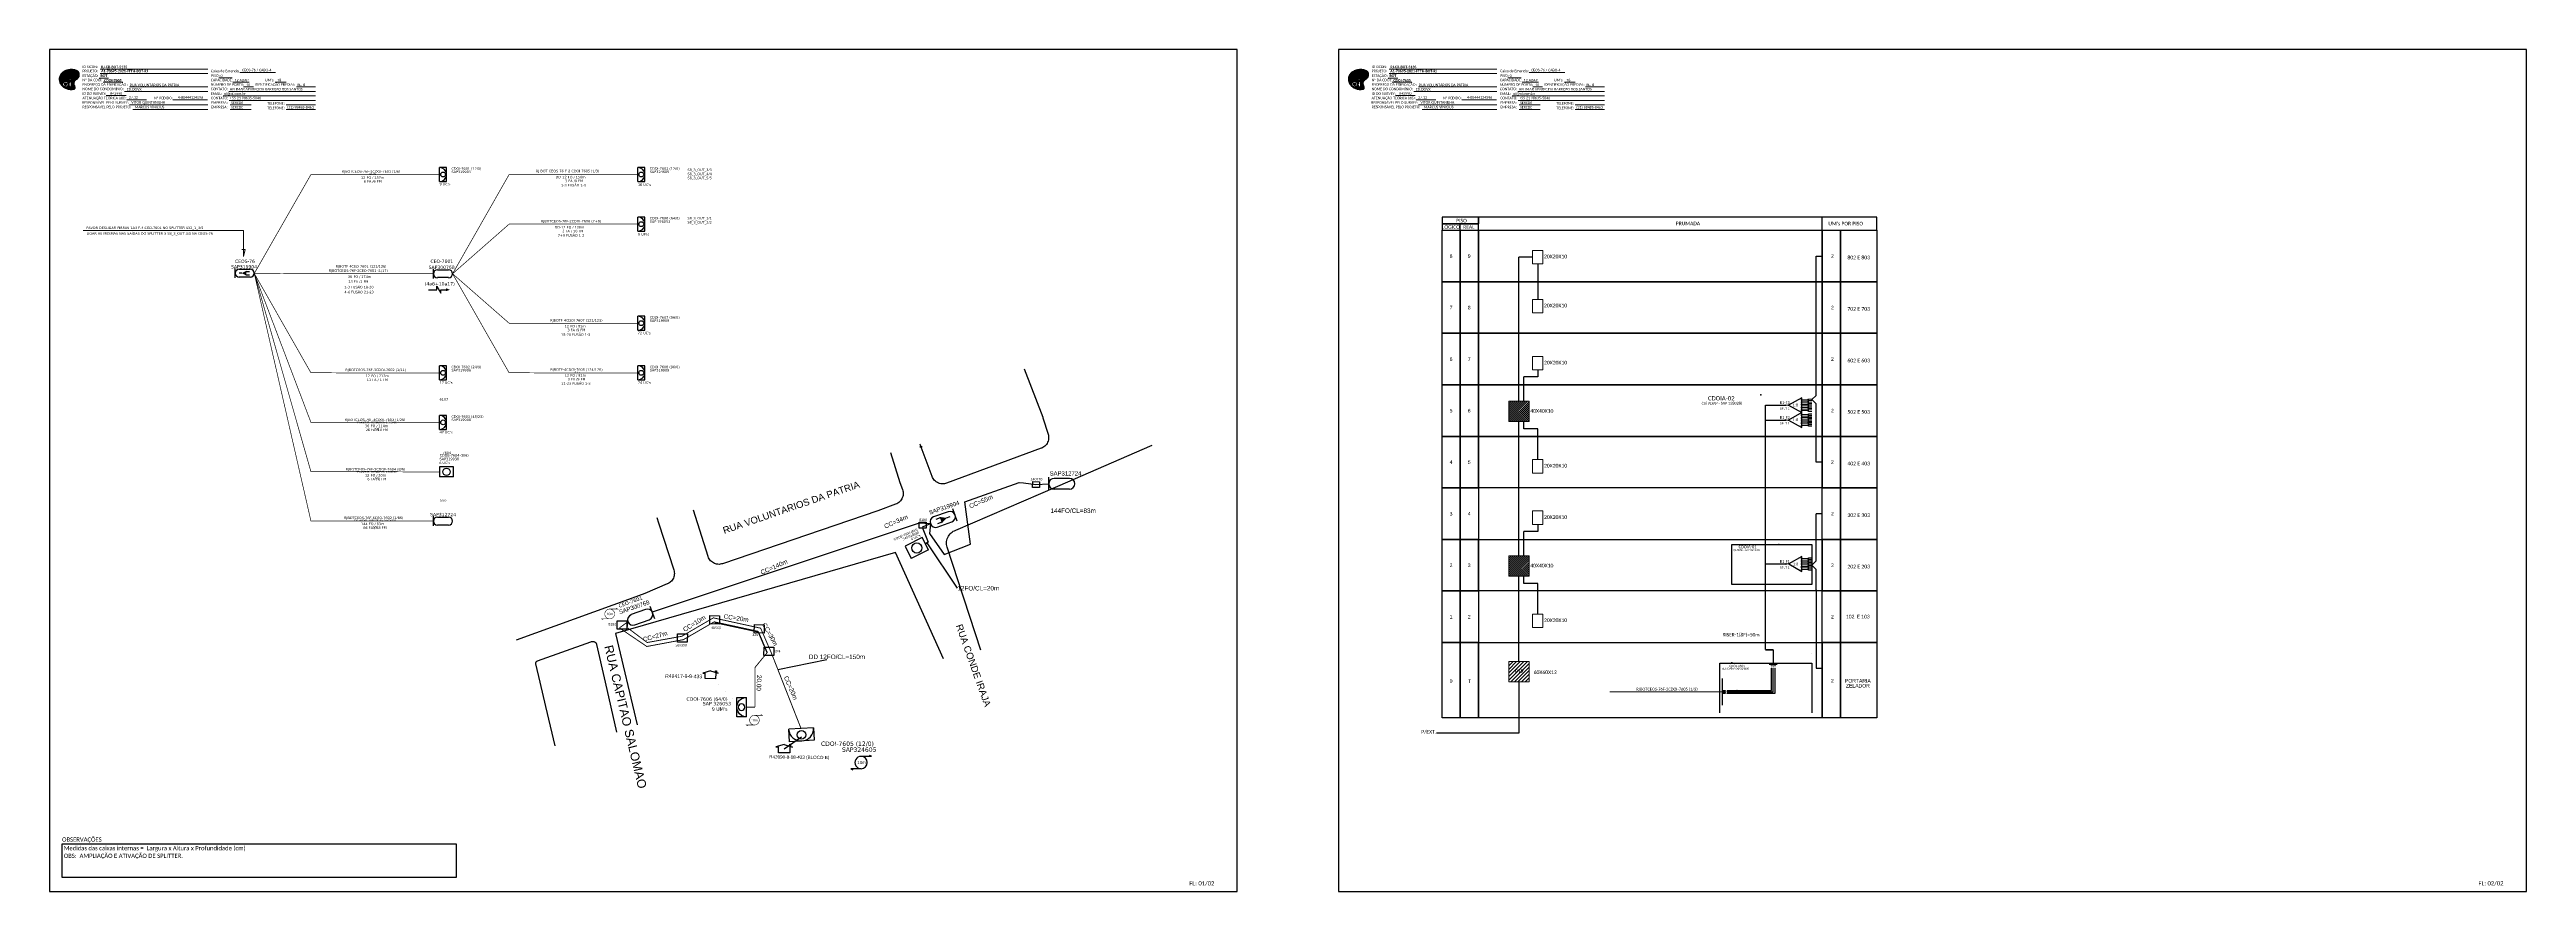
# Paper-space layout 'CDOI_7605' of a CAD drawing. Header units: millimetres. Extents: x 18 to 1767, y 5 to 599.
# The model-space entities are those that its viewports show. They can reach past a viewport. Long polylines and large blocks are cut down to what shows.
import ezdxf
from ezdxf.enums import TextEntityAlignment as Align

# ---------------------------------------------------------------- set-up
doc = ezdxf.new("R2010")
doc.units = ezdxf.units.MM
doc.header["$LTSCALE"] = 0.1
doc.header["$MEASUREMENT"] = 0
for name, color, linetype in [('CD a instalar', 1, 'Continuous'), ('CDO_INTERIOR', 1, 'Continuous'), ('CDOE', 1, 'Continuous'), ('CEO', 1, 'Continuous'), ('CEOS', 1, 'Continuous'), ('GIR_LV_EDIFICIOS', 7, 'Continuous'), ('label_cabos', 7, 'Continuous'), ('LAYOUT', 7, 'Continuous'), ('LEGENDAS_INFRAESTRUTURAS', 7, 'Continuous'), ('linha de chamada', 5, 'Continuous'), ('MUB_DIVISA', 7, 'Continuous'), ('MUB_QUADRAS', 253, 'Continuous'), ('NOS_DE_INFRAESTRUTURA', 7, 'Continuous'), ('SEGMENTO_texto', 7, 'Continuous'), ('SETA', 7, 'Continuous')]:
    doc.layers.add(name, color=color, linetype=linetype)
doc.layers.add('Texto_Cabos', color=1, linetype='Continuous', lineweight=20)
doc.styles.add('ARIAL', font='arial.ttf')
doc.styles.add('siredit', font='verdana.ttf')
doc.styles.get("Standard").update_dxf_attribs({"font": 'arial.ttf'})
doc.styles.add('WMF-Calibri0', font='calibri.ttf')
doc.styles.add('WMF-Calibri1', font='calibrib.ttf')
doc.linetypes.add('FENCELINE1', pattern='A,0.25,-0.1,[133,ltypeshp.shx,S=0.1,R=0,X=-0.1,Y=0],-0.1,1', length=1.45)
doc.dimstyles.get("Standard").update_dxf_attribs({"dimtxt": 0.18, "dimasz": 0.18, "dimexe": 0.18, "dimexo": 0.0625, "dimgap": 0.09, "dimtad": 0, "dimtih": 1, "dimtoh": 1, "dimdec": 4, "dimzin": 0, "dimdsep": 46, "dimtxsty": 'Standard', "dimcen": 0.09, "dimadec": 0, "dimazin": 0, "dimtfac": 1, "dimtdec": 4, "dimtofl": 0, "dimtmove": 0, "dimatfit": 3, "dimfxl": 0, "dimtolj": 1, "dimtzin": 0, "dimarcsym": 0})

# ---------------------------------------------------------------- blocks, each defined once
blk = doc.blocks.new('DV')
at = {"linetype": 'Continuous'}
blk.add_circle((0, 0), 0.00000275, dxfattribs=at)
blk = doc.blocks.new('MHMZ')
at = {"color": 5}
for p, q in [((-0.0000133, 0.0000116), (0.000014, 0.0000116)), ((-0.0000133, -0.0000118), (-0.0000133, 0.0000116)), ((0.000014, 0.0000116), (0.000014, -0.0000118)), ((0.000014, -0.0000118), (-0.0000133, -0.0000118))]:
    blk.add_line(p, q, dxfattribs=at)
blk = doc.blocks.new('LVLV')
for p, q in [((0, 0.0000254), (-0.0000251, 0.000018)), ((-0.0000251, 0.000018), (-0.0000173, 0.000018)), ((-0.0000172, 0), (-0.0000172, 0.0000179)), ((0.0000172, 0), (-0.0000172, 0)), ((0, 0.0000254), (0.0000251, 0.000018)), ((0.0000169, 0.0000264), (0.0000195, 0.0000264)), ((0.0000169, 0.0000205), (0.0000169, 0.0000264)), ((0.0000251, 0.000018), (0.0000172, 0.000018)), ((0.0000172, 0.000018), (0.0000172, 0)), ((0.0000195, 0.0000264), (0.0000195, 0.0000198))]:
    blk.add_line(p, q)
blk = doc.blocks.new('LEG_CDO64_DIR')
blk.add_point((0, 0))
at = {"color": 1, "style": 'WMF-Calibri0', "flags": 4}
blk.add_attdef('MODELO', text='', height=1.5, dxfattribs=at).set_placement((-1.5, -5.5), align=Align.CENTER)
blk.add_attdef('CDO', (-2.6, -3.6), '', height=2, dxfattribs=at)
blk = doc.blocks.new('A$C415C251F')
at = {"color": 3}
blk.add_point((0, 0), dxfattribs=at)
blk = doc.blocks.new('LEG_CDOIA8_C-SPLT_DIR')
at = {"color": 3}
blk.add_blockref('A$C415C251F', (0, 0), dxfattribs=at)
at = {"color": 1, "style": 'WMF-Calibri0', "flags": 4}
blk.add_attdef('CDO', (-26.8, -2.6), '', height=2, dxfattribs=at)
blk.add_attdef('MODELO', text='', height=1.5, dxfattribs=at).set_placement((-22.2, -4.5), align=Align.CENTER)
at = {"style": 'ARIAL', "flags": 4}
blk.add_attdef('SPLITAGEM', text='', height=1.5, dxfattribs=at).set_placement((-18.4, -12.6), align=Align.CENTER)
blk = doc.blocks.new('OI')
h = blk.add_hatch(color=40)
edge = h.paths.add_edge_path()
edge.add_spline(control_points=[(4.4, -0.7), (3.9, -1), (3.3, -1.5), (2.8, -2.6), (2.9, -3.5), (3.1, -4.3), (3.3, -4.9), (3.4, -5.4), (3.4, -5.9), (3.2, -6.4), (2.5, -6.6), (1.7, -6.6), (0.6, -6.7), (-0.6, -6.4), (-1.6, -6.1), (-2.8, -5.6), (-3.9, -4.8), (-4.9, -3.7), (-5.3, -2.6), (-5.6, -1.9), (-5.8, -1), (-5.7, 0.5), (-5.1, 2), (-4.1, 3), (-3.3, 3.6), (-2.4, 4.2), (-1.4, 4.4), (-0.6, 4.7), (0.8, 4.9), (2.2, 5), (3.8, 4.6), (4.7, 4.2), (5.4, 3.7), (5.8, 3), (6, 2.2), (6, 1.5), (5.7, 0.6), (5.3, 0.1), (4.9, -0.4), (4.5, -0.6), (4.4, -0.7)], knot_values=[0, 0, 0, 0, 1.60434, 2.417191, 3.427595, 4.282808, 4.776746, 5.304182, 5.888771, 6.258406, 6.858137, 7.79129, 8.986195, 10.124242, 11.187857, 12.242908, 13.953784, 15.414161, 16.515391, 17.349188, 17.675853, 19.552021, 21.515531, 22.568638, 23.63245, 24.621084, 25.782718, 26.745347, 27.142653, 29.870543, 31.004649, 31.921532, 32.709589, 33.801391, 34.042471, 35.192333, 35.971461, 36.628871, 37.254359, 37.836911, 37.836911, 37.836911, 37.836911], degree=3, periodic=0)
h.paths.add_polyline_path([(1.1, -0.9, -1), (0, -0.9, -1)], flags=16)
edge = h.paths.add_edge_path(flags=16)
edge.add_ellipse((0.6, -3.6), major_axis=(-0.02, 1.71), ratio=0.361305, start_angle=0, end_angle=360)
h.paths.add_polyline_path([(-0.4, -3.6, -1), (-3.8, -3.6, -1)], flags=16)
edge = h.paths.add_edge_path(flags=0)
edge.add_ellipse((-2.1, -3.6), major_axis=(0, 0.885), ratio=0.758294, start_angle=0, end_angle=360)
at = {"color": 40}
for centre, radius in [((-2.1, -3.6), 1.72), ((0.5, -0.9), 0.587)]:
    blk.add_circle(centre, radius, dxfattribs=at)
blk.add_ellipse((-2.1, -3.6), major_axis=(0, 0.885), ratio=0.758294, start_param=-3.141592653589792, end_param=3.141592653589792, dxfattribs=at)
blk.add_ellipse((0.6, -3.6), major_axis=(-0.02, 1.71), ratio=0.361305, dxfattribs=at)
at = {"color": 40, "start_tangent": (-0.800898, -0.598801), "end_tangent": (-0.800898, -0.598801)}
blk.add_spline([(4.4, -0.7), (3.2, -1.8), (2.9, -2.5), (2.9, -3.5), (3.1, -4.4), (3.3, -4.8), (3.4, -5.4), (3.4, -6), (3.2, -6.3), (2.7, -6.5), (1.7, -6.6), (0.5, -6.6), (-0.6, -6.4), (-1.6, -6.1), (-2.6, -5.7), (-3.9, -4.7), (-4.9, -3.6), (-5.4, -2.6), (-5.6, -1.8), (-5.7, -1.5), (-5.6, 0.4), (-4.8, 2.2), (-4.1, 3), (-3.3, 3.6), (-2.4, 4.1), (-1.3, 4.5), (-0.4, 4.7), (0, 4.8), (2.7, 4.8), (3.8, 4.5), (4.7, 4.2), (5.3, 3.7), (5.9, 2.7), (5.9, 2.5), (5.9, 1.3), (5.7, 0.6), (5.3, 0.1), (4.8, -0.4), (4.4, -0.7)], degree=3, dxfattribs=at)

msp = doc.modelspace()

# ---------------------------------------------------------------- hatches: boundary and pattern name
at = {"lineweight": 0}
h = msp.add_hatch(dxfattribs=at)
h.set_pattern_fill('ANSI31', color=1, scale=8, style=0)
h.set_pattern_definition([(45, (16967.6817, 3623.6333), (-0.707106781, 0.707106781), [])])
h.paths.add_polyline_path([(78612.9, 17888.6), (78612.9, 17902.9), (78598.6, 17902.9), (78598.6, 17888.6)])
h = msp.add_hatch(color=3)
h.dxf.hatch_style = 1
edge = h.paths.add_edge_path()
edge.add_arc((78794, 17900.1), 0.246, 0, 360)
h = msp.add_hatch(color=3)
h.dxf.hatch_style = 1
edge = h.paths.add_edge_path()
edge.add_arc((78794, 17889.7), 0.246, 0, 360)
h = msp.add_hatch(dxfattribs=at)
h.set_pattern_fill('ANSI31', color=1, scale=8, style=0)
h.set_pattern_definition([(45, (16967.6817, 3514.5523), (-0.707106781, 0.707106781), [])])
h.paths.add_polyline_path([(78612.9, 17779.5), (78612.9, 17793.8), (78598.6, 17793.8), (78598.6, 17779.5)])
h = msp.add_hatch(color=3)
h.dxf.hatch_style = 1
edge = h.paths.add_edge_path()
edge.add_arc((78794.1, 17788.1), 0.246, 0, 360)
at = {"linetype": 'Continuous'}
h = msp.add_hatch(dxfattribs=at)
h.set_pattern_fill('ANSI31', color=1, scale=0.563768, style=0)
h.set_pattern_definition([(45, (76033.8492, 16131.1694), (-1.2656948, 1.2656948), [])])
h.paths.add_polyline_path([(78605.7, 17719.2), (78598.6, 17719.2), (78598.6, 17705), (78612.9, 17705), (78612.9, 17719.2)])
h.paths.add_polyline_path([(78603.2, 17710.9), (78608.9, 17710.9), (78608.9, 17714.1), (78603.2, 17714.1)], flags=24)
h = msp.add_hatch(color=3)
h.dxf.hatch_style = 1
edge = h.paths.add_edge_path()
edge.add_arc((78759.8, 17698.8), 0.212, 0, 360)
h = msp.add_hatch(color=3)
h.dxf.hatch_style = 1
edge = h.paths.add_edge_path()
edge.add_arc((78759.8, 17697.9), 0.212, 0, 360)
h = msp.add_hatch(color=3)
h.dxf.hatch_style = 1
edge = h.paths.add_edge_path()
edge.add_arc((78759.8, 17696.9), 0.212, 0, 360)

# ---------------------------------------------------------------- linework, layer by layer
at = {"color": 3}
for p, q in [((78815.6, 17769.9), (78815.6, 17714.5)), ((78815.6, 17714.5), (78819.9, 17714.5))]:
    msp.add_line(p, q, dxfattribs=at)
at = {"color": 7, "linetype": 'Continuous'}
msp.add_line((78117.1, 17720.6), (78117.1, 17720.6), dxfattribs=at)
at = {"linetype": 'Continuous'}
for points in [[(78406.9, 18151.1), (77568.3, 18151.1), (77568.3, 17557.1), (78406.9, 17557.1), (78406.9, 18151.1)], [(79317, 18151.1), (78478.4, 18151.1), (78478.4, 17557.1), (79317, 17557.1), (79317, 18151.1)]]:
    msp.add_lwpolyline(points, dxfattribs=at)
at = {"color": 7, "lineweight": 0}
for points in [[(77604, 18137.3), (77680, 18137.3)], [(77604, 18134.3), (77680, 18134.3)], [(77702.8, 18134.8), (77727.9, 18134.8)], [(78514.1, 18137.3), (78590, 18137.3)], [(78514.1, 18134.3), (78590, 18134.3)], [(78612.9, 18134.8), (78638, 18134.8)], [(77603.5, 18131), (77610, 18131)], [(77606.1, 18128), (77620.1, 18128)], [(77608.4, 18118.6), (77622.4, 18118.6)], [(77621.3, 18121.6), (77680, 18121.6)], [(77624.7, 18124.7), (77680, 18124.7)], [(77687.8, 18131.1), (77697.2, 18131.1)], [(77690.9, 18118.4), (77756.1, 18118.4)], [(77694.9, 18121.6), (77756.1, 18121.6)], [(77697.8, 18128), (77709.4, 18128)], [(77705.4, 18124.7), (77712.3, 18124.7)], [(77727.7, 18128), (77735.4, 18128)], [(77742.6, 18124.7), (77756.1, 18124.7)], [(78513.5, 18131), (78520.1, 18131)], [(78516.2, 18128), (78530.1, 18128)], [(78518.5, 18118.6), (78532.5, 18118.6)], [(78531.4, 18121.6), (78590, 18121.6)], [(78534.8, 18124.7), (78590, 18124.7)], [(78597.8, 18131.1), (78607.3, 18131.1)], [(78601, 18118.4), (78666.2, 18118.4)], [(78605, 18121.6), (78666.2, 18121.6)], [(78607.9, 18128), (78619.5, 18128)], [(78615.5, 18124.7), (78622.4, 18124.7)], [(78637.8, 18128), (78645.5, 18128)], [(78652.6, 18124.7), (78666.2, 18124.7)], [(77623, 18115.6), (77636.9, 18115.6)], [(77624.7, 18112), (77680, 18112)], [(77627.2, 18108.8), (77680, 18108.8)], [(77655.3, 18115.6), (77679.8, 18115.6)], [(77695.2, 18115.2), (77756.1, 18115.2)], [(77695.8, 18112), (77710.6, 18112)], [(77695.8, 18108.8), (77710.6, 18108.8)], [(77735.4, 18112), (77756.1, 18112)], [(77735.4, 18108.8), (77756.1, 18108.8)], [(78533.1, 18115.6), (78547, 18115.6)], [(78534.8, 18112), (78590, 18112)], [(78537.3, 18108.8), (78590, 18108.8)], [(78565.4, 18115.6), (78589.9, 18115.6)], [(78605.2, 18115.2), (78666.2, 18115.2)], [(78605.8, 18112), (78620.6, 18112)], [(78605.8, 18108.8), (78620.6, 18108.8)], [(78645.4, 18112), (78666.2, 18112)], [(78645.4, 18108.8), (78666.2, 18108.8)]]:
    msp.add_lwpolyline(points, dxfattribs=at)
at = {"color": 0}
for points in [[(78551.4, 18028.2), (78577.1, 18028.2), (78577.1, 18032.7), (78551.4, 18032.7)], [(78551.4, 18023.6), (78577.1, 18023.6), (78577.1, 18028.2), (78551.4, 18028.2)], [(77577.2, 17590.6), (77855.5, 17590.6), (77855.5, 17566.9), (77577.2, 17566.9)]]:
    msp.add_lwpolyline(points, close=True, dxfattribs=at)
for points in [[(78577.1, 18023.6), (78858.4, 18023.6), (78858.4, 18032.7), (78577.1, 18032.7), (78577.1, 18032.7), (78577.1, 18028.2)], [(78819.9, 18023.6), (78819.9, 18032.7)], [(78564.2, 18023.6), (78564.2, 18028.2)]]:
    msp.add_lwpolyline(points)
for points in [[(78551.4, 18023.6), (78564.2, 18023.6), (78564.2, 17987.2), (78551.4, 17987.2)], [(78564.2, 18023.6), (78577.1, 18023.6), (78577.1, 17987.2), (78564.2, 17987.2)], [(78577.1, 18023.6), (78819.9, 18023.6), (78819.9, 17987.2), (78577.1, 17987.2)], [(78819.9, 18023.6), (78832.7, 18023.6), (78832.7, 17987.2), (78819.9, 17987.2)], [(78832.7, 18023.6), (78858.4, 18023.6), (78858.4, 17987.2), (78832.7, 17987.2)], [(78551.4, 17987.2), (78564.2, 17987.2), (78564.2, 17950.9), (78551.4, 17950.9)], [(78564.2, 17987.2), (78577.1, 17987.2), (78577.1, 17950.9), (78564.2, 17950.9)], [(78577.1, 17987.2), (78819.9, 17987.2), (78819.9, 17950.9), (78577.1, 17950.9)], [(78819.9, 17987.2), (78832.7, 17987.2), (78832.7, 17950.9), (78819.9, 17950.9)], [(78832.7, 17987.2), (78858.4, 17987.2), (78858.4, 17950.9), (78832.7, 17950.9)], [(78551.4, 17950.9), (78564.2, 17950.9), (78564.2, 17914.5), (78551.4, 17914.5)], [(78564.2, 17950.9), (78577.1, 17950.9), (78577.1, 17914.5), (78564.2, 17914.5)], [(78577.1, 17950.9), (78819.9, 17950.9), (78819.9, 17914.5), (78577.1, 17914.5)], [(78819.9, 17950.9), (78832.7, 17950.9), (78832.7, 17914.5), (78819.9, 17914.5)], [(78832.7, 17950.9), (78858.4, 17950.9), (78858.4, 17914.5), (78832.7, 17914.5)], [(78551.4, 17914.5), (78564.2, 17914.5), (78564.2, 17878.1), (78551.4, 17878.1)], [(78564.2, 17914.5), (78577.1, 17914.5), (78577.1, 17878.1), (78564.2, 17878.1)], [(78577.1, 17914.5), (78819.9, 17914.5), (78819.9, 17878.1), (78577.1, 17878.1)], [(78819.9, 17914.5), (78832.7, 17914.5), (78832.7, 17878.1), (78819.9, 17878.1)], [(78832.7, 17914.5), (78858.4, 17914.5), (78858.4, 17878.1), (78832.7, 17878.1)], [(78551.4, 17878.1), (78564.2, 17878.1), (78564.2, 17841.8), (78551.4, 17841.8)], [(78564.2, 17878.1), (78577.1, 17878.1), (78577.1, 17841.8), (78564.2, 17841.8)], [(78577.1, 17878.1), (78819.9, 17878.1), (78819.9, 17841.8), (78577.1, 17841.8)], [(78819.9, 17878.1), (78832.7, 17878.1), (78832.7, 17841.8), (78819.9, 17841.8)], [(78832.7, 17878.1), (78858.4, 17878.1), (78858.4, 17841.8), (78832.7, 17841.8)], [(78551.4, 17841.8), (78564.2, 17841.8), (78564.2, 17805.4), (78551.4, 17805.4)], [(78564.2, 17841.8), (78577.1, 17841.8), (78577.1, 17805.4), (78564.2, 17805.4)], [(78819.9, 17841.8), (78832.7, 17841.8), (78832.7, 17805.4), (78819.9, 17805.4)], [(78832.7, 17841.8), (78858.4, 17841.8), (78858.4, 17805.4), (78832.7, 17805.4)], [(78551.4, 17805.4), (78564.2, 17805.4), (78564.2, 17769.1), (78551.4, 17769.1)], [(78564.2, 17805.4), (78577.1, 17805.4), (78577.1, 17769.1), (78564.2, 17769.1)], [(78577.1, 17805.4), (78819.9, 17805.4), (78819.9, 17769.1), (78577.1, 17769.1)], [(78819.9, 17805.4), (78832.7, 17805.4), (78832.7, 17769.1), (78819.9, 17769.1)], [(78832.7, 17805.4), (78858.4, 17805.4), (78858.4, 17769.1), (78832.7, 17769.1)], [(78551.4, 17769.1), (78564.2, 17769.1), (78564.2, 17732.7), (78551.4, 17732.7)], [(78564.2, 17769.1), (78577.1, 17769.1), (78577.1, 17732.7), (78564.2, 17732.7)], [(78819.9, 17769.1), (78832.7, 17769.1), (78832.7, 17732.7), (78819.9, 17732.7)], [(78832.7, 17769.1), (78858.4, 17769.1), (78858.4, 17732.7), (78832.7, 17732.7)], [(78551.4, 17732.7), (78564.2, 17732.7), (78564.2, 17679.6), (78551.4, 17679.6)], [(78564.2, 17732.7), (78577.1, 17732.7), (78577.1, 17679.6), (78564.2, 17679.6)], [(78577.1, 17732.7), (78819.9, 17732.7), (78819.9, 17679.6), (78577.1, 17679.6)], [(78819.9, 17732.7), (78832.7, 17732.7), (78832.7, 17679.6), (78819.9, 17679.6)], [(78832.7, 17732.7), (78858.4, 17732.7), (78858.4, 17679.6), (78832.7, 17679.6)]]:
    msp.add_lwpolyline(points, close=True)
at = {"color": 3, "linetype": 'Continuous'}
for points in [[(78615.3, 18004.7), (78605.7, 18004.7)], [(78605.7, 17902.9), (78605.7, 18004.7)], [(78619, 17999.9), (78619, 17974.8)], [(78605.7, 17793.8), (78605.7, 17888.6)]]:
    msp.add_lwpolyline(points, dxfattribs=at)
at = {"color": 0, "lineweight": 0}
for points in [[(78615.3, 18009.4), (78622.6, 18009.4), (78622.6, 17999.9), (78615.3, 17999.9)], [(78615.3, 17974.8), (78622.6, 17974.8), (78622.6, 17965.2), (78615.3, 17965.2)], [(78615.3, 17934.6), (78622.6, 17934.6), (78622.6, 17925), (78615.3, 17925)], [(78615.3, 17861.9), (78622.6, 17861.9), (78622.6, 17852.3), (78615.3, 17852.3)], [(78615.3, 17825.5), (78622.6, 17825.5), (78622.6, 17815.9), (78615.3, 17815.9)], [(78615.3, 17752.8), (78622.6, 17752.8), (78622.6, 17743.2), (78615.3, 17743.2)]]:
    msp.add_lwpolyline(points, close=True, dxfattribs=at)
at = {"color": 3}
for points in [[(78819.9, 17860), (78815.6, 17860), (78815.6, 17901.1), (78812.5, 17904.1), (78815.6, 17907.1), (78815.6, 18005.4), (78819.9, 18005.4)], [(78619, 17925), (78619, 17920.1), (78609.2, 17920.1)], [(78609.2, 17902.9), (78609.2, 17920.1)], [(78619, 17861.9), (78619, 17883.5), (78609.2, 17883.5), (78609.2, 17888.6)], [(78815.6, 17769.9), (78815.6, 17784.3), (78812.5, 17787.3), (78815.6, 17790.3), (78815.6, 17823.6)], [(78819.9, 17823.6), (78815.6, 17823.6)], [(78619, 17815.9), (78619, 17811), (78609.2, 17811)], [(78609.2, 17793.8), (78609.2, 17811)], [(78605.7, 17719.2), (78605.7, 17779.5)], [(78619, 17752.8), (78619, 17774.4), (78609.2, 17774.4), (78609.2, 17779.5)], [(78605.7, 17705), (78605.7, 17668.7), (78547.6, 17668.7)], [(78749.5, 17698.8), (78751.5, 17698.8)], [(78752.6, 17698.8), (78759.8, 17698.8)]]:
    msp.add_lwpolyline(points, dxfattribs=at)
at = {"color": 0}
for points in [[(77841.7, 17981.6), (77841.7, 17984.1), (77844.7, 17979.1), (77844.7, 17981.6)], [(78749.5, 17696.9), (78751.5, 17696.9)], [(78752.7, 17696.9), (78759.8, 17696.9)]]:
    msp.add_lwpolyline(points, dxfattribs=at)
at = {"color": 1, "lineweight": 0}
for points in [[(78598.6, 17902.9), (78612.9, 17902.9), (78612.9, 17888.6), (78598.6, 17888.6)], [(78598.6, 17793.8), (78612.9, 17793.8), (78612.9, 17779.5), (78598.6, 17779.5)], [(78598.6, 17719.2), (78612.9, 17719.2), (78612.9, 17705), (78598.6, 17705)]]:
    msp.add_lwpolyline(points, close=True, dxfattribs=at)
at = {"color": 5, "const_width": 1.09}
for points in [[(78779.7, 17900.2), (78779.7, 17727.6)], [(78785.3, 17727.6), (78779.7, 17727.6)], [(78785.3, 17717.5), (78785.3, 17727.6)]]:
    msp.add_lwpolyline(points, dxfattribs=at)
at = {"color": 5}
for points in [[(78779.7, 17900.1), (78794, 17900.1)], [(78779.7, 17889.7), (78794, 17889.7)], [(78779.8, 17788.1), (78794, 17788.1)], [(78759.8, 17697.9), (78785.3, 17697.9), (78785.3, 17714.7)], [(78759.8, 17696.9), (78786.5, 17696.9), (78786.5, 17714.6)], [(78782.4, 17717.5), (78788, 17717.5)], [(78784.1, 17716.4), (78784.1, 17717.5)], [(78784.1, 17698.8), (78784.1, 17714.6)], [(78785.3, 17716.4), (78785.3, 17717.5)], [(78786.5, 17716.4), (78786.5, 17717.5)], [(78759.8, 17698.8), (78784.1, 17698.8)]]:
    msp.add_lwpolyline(points, dxfattribs=at)
at = {"color": 1, "lineweight": 0}
for points in [[(78796.1, 17900.1), (78794, 17900.1)], [(78796.1, 17889.7), (78794, 17889.7)], [(78796.2, 17788.1), (78794, 17788.1)]]:
    msp.add_lwpolyline(points, dxfattribs=at)
at = {"color": 1}
for points in [[(78805.4, 17905.4), (78796.1, 17900.1), (78805.4, 17894.9), (78805.4, 17905.4)], [(78805.4, 17894.9), (78796.1, 17889.7), (78805.4, 17884.5), (78805.4, 17894.9)], [(78805.4, 17793.3), (78796.2, 17788.1), (78805.4, 17782.8), (78805.4, 17793.3)], [(78747.5, 17683.1), (78747.5, 17718.2), (78812.5, 17718.2), (78812.5, 17683.1)], [(78812.5, 17724.7), (78812.5, 17724.7)], [(78749.5, 17688.4), (78749.5, 17707.3)]]:
    msp.add_lwpolyline(points, dxfattribs=at)
at = {"color": 3, "lineweight": 0}
for points in [[(78809.6, 17904), (78805.4, 17904)], [(78805.4, 17902.9), (78809.6, 17902.9)], [(78805.4, 17901.8), (78809.6, 17901.8)], [(78805.4, 17900.7), (78809.6, 17900.7)], [(78805.4, 17899.6), (78809.6, 17899.6)], [(78805.4, 17898.5), (78809.6, 17898.5)], [(78805.4, 17897.4), (78809.6, 17897.4)], [(78805.4, 17896.3), (78809.6, 17896.3)], [(78809.6, 17893.6), (78805.4, 17893.6)], [(78805.4, 17892.5), (78809.6, 17892.5)], [(78805.4, 17891.4), (78809.6, 17891.4)], [(78805.4, 17890.3), (78809.6, 17890.3)], [(78805.4, 17889.2), (78809.6, 17889.2)], [(78810.1, 17904.5), (78810.1, 17903.5)], [(78810.1, 17904.5), (78812.4, 17904.5)], [(78810.1, 17903.5), (78812.4, 17903.5)], [(78810.1, 17903.4), (78810.1, 17902.4)], [(78810.1, 17903.4), (78812.4, 17903.4)], [(78810.1, 17902.4), (78812.4, 17902.4)], [(78810.1, 17902.3), (78810.1, 17901.3)], [(78810.1, 17902.3), (78812.4, 17902.3)], [(78810.1, 17901.3), (78812.4, 17901.3)], [(78810.1, 17901.2), (78810.1, 17900.2)], [(78810.1, 17901.2), (78812.4, 17901.2)], [(78810.1, 17900.2), (78812.4, 17900.2)], [(78810.1, 17900.1), (78810.1, 17899.1)], [(78810.1, 17900.1), (78812.4, 17900.1)], [(78810.1, 17899.1), (78812.4, 17899.1)], [(78810.1, 17899), (78810.1, 17898)], [(78810.1, 17899), (78812.4, 17899)], [(78810.1, 17898), (78812.4, 17898)], [(78810.1, 17897.9), (78810.1, 17896.9)], [(78810.1, 17897.9), (78812.4, 17897.9)], [(78810.1, 17896.9), (78812.4, 17896.9)], [(78810.1, 17896.8), (78810.1, 17895.8)], [(78810.1, 17896.8), (78812.4, 17896.8)], [(78810.1, 17895.8), (78812.4, 17895.8)], [(78810.1, 17894.1), (78810.1, 17893.1)], [(78810.1, 17894.1), (78812.4, 17894.1)], [(78810.1, 17893.1), (78812.4, 17893.1)], [(78810.1, 17892.9), (78810.1, 17892)], [(78810.1, 17892.9), (78812.4, 17892.9)], [(78810.1, 17892), (78812.4, 17892)], [(78810.1, 17891.8), (78810.1, 17890.9)], [(78810.1, 17891.8), (78812.4, 17891.8)], [(78810.1, 17890.9), (78812.4, 17890.9)], [(78810.1, 17890.7), (78810.1, 17889.8)], [(78810.1, 17890.7), (78812.4, 17890.7)], [(78810.1, 17889.8), (78812.4, 17889.8)], [(78810.1, 17889.6), (78810.1, 17888.7)], [(78810.1, 17889.6), (78812.4, 17889.6)], [(78810.1, 17888.7), (78812.4, 17888.7)], [(78805.4, 17888.1), (78809.6, 17888.1)], [(78805.4, 17887), (78809.6, 17887)], [(78805.4, 17885.8), (78809.6, 17885.8)], [(78810.1, 17888.5), (78810.1, 17887.6)], [(78810.1, 17888.5), (78812.4, 17888.5)], [(78810.1, 17887.6), (78812.4, 17887.6)], [(78810.1, 17887.4), (78810.1, 17886.5)], [(78810.1, 17887.4), (78812.4, 17887.4)], [(78810.1, 17886.5), (78812.4, 17886.5)], [(78810.1, 17886.3), (78810.1, 17885.4)], [(78810.1, 17886.3), (78812.4, 17886.3)], [(78810.1, 17885.4), (78812.4, 17885.4)], [(78809.6, 17791.9), (78805.4, 17791.9)], [(78805.4, 17790.8), (78809.6, 17790.8)], [(78805.4, 17789.7), (78809.6, 17789.7)], [(78805.4, 17788.6), (78809.6, 17788.6)], [(78805.4, 17787.5), (78809.6, 17787.5)], [(78805.4, 17786.4), (78809.6, 17786.4)], [(78805.4, 17785.3), (78809.6, 17785.3)], [(78805.4, 17784.2), (78809.6, 17784.2)], [(78810.2, 17792.4), (78810.2, 17791.4)], [(78810.2, 17792.4), (78812.5, 17792.4)], [(78810.2, 17791.4), (78812.5, 17791.4)], [(78810.2, 17791.3), (78810.2, 17790.3)], [(78810.2, 17791.3), (78812.5, 17791.3)], [(78810.2, 17790.3), (78812.5, 17790.3)], [(78810.2, 17790.2), (78810.2, 17789.2)], [(78810.2, 17790.2), (78812.5, 17790.2)], [(78810.2, 17789.2), (78812.5, 17789.2)], [(78810.2, 17789.1), (78810.2, 17788.1)], [(78810.2, 17789.1), (78812.5, 17789.1)], [(78810.2, 17788.1), (78812.5, 17788.1)], [(78810.2, 17788), (78810.2, 17787)], [(78810.2, 17788), (78812.5, 17788)], [(78810.2, 17787), (78812.5, 17787)], [(78810.2, 17786.9), (78810.2, 17785.9)], [(78810.2, 17786.9), (78812.5, 17786.9)], [(78810.2, 17785.9), (78812.5, 17785.9)], [(78810.2, 17785.8), (78810.2, 17784.8)], [(78810.2, 17785.8), (78812.5, 17785.8)], [(78810.2, 17784.8), (78812.5, 17784.8)], [(78810.2, 17784.7), (78810.2, 17783.7)], [(78810.2, 17784.7), (78812.5, 17784.7)], [(78810.2, 17783.7), (78812.5, 17783.7)]]:
    msp.add_lwpolyline(points, dxfattribs=at)
for points in [[(78809.6, 17904.3), (78810.1, 17904.3), (78810.1, 17903.7), (78809.6, 17903.7)], [(78809.6, 17903.2), (78810.1, 17903.2), (78810.1, 17902.6), (78809.6, 17902.6)], [(78809.6, 17902.1), (78810.1, 17902.1), (78810.1, 17901.5), (78809.6, 17901.5)], [(78809.6, 17901), (78810.1, 17901), (78810.1, 17900.4), (78809.6, 17900.4)], [(78809.6, 17899.9), (78810.1, 17899.9), (78810.1, 17899.3), (78809.6, 17899.3)], [(78809.6, 17898.8), (78810.1, 17898.8), (78810.1, 17898.2), (78809.6, 17898.2)], [(78809.6, 17897.7), (78810.1, 17897.7), (78810.1, 17897.1), (78809.6, 17897.1)], [(78809.6, 17896.6), (78810.1, 17896.6), (78810.1, 17896), (78809.6, 17896)], [(78809.6, 17893.9), (78810.1, 17893.9), (78810.1, 17893.3), (78809.6, 17893.3)], [(78809.6, 17892.7), (78810.1, 17892.7), (78810.1, 17892.2), (78809.6, 17892.2)], [(78809.6, 17891.6), (78810.1, 17891.6), (78810.1, 17891.1), (78809.6, 17891.1)], [(78809.6, 17890.5), (78810.1, 17890.5), (78810.1, 17890), (78809.6, 17890)], [(78809.6, 17889.4), (78810.1, 17889.4), (78810.1, 17888.9), (78809.6, 17888.9)], [(78809.6, 17888.3), (78810.1, 17888.3), (78810.1, 17887.8), (78809.6, 17887.8)], [(78809.6, 17887.2), (78810.1, 17887.2), (78810.1, 17886.7), (78809.6, 17886.7)], [(78809.6, 17886.1), (78810.1, 17886.1), (78810.1, 17885.6), (78809.6, 17885.6)], [(78809.6, 17792.2), (78810.2, 17792.2), (78810.2, 17791.6), (78809.6, 17791.6)], [(78809.6, 17791.1), (78810.2, 17791.1), (78810.2, 17790.5), (78809.6, 17790.5)], [(78809.6, 17790), (78810.2, 17790), (78810.2, 17789.4), (78809.6, 17789.4)], [(78809.6, 17788.9), (78810.2, 17788.9), (78810.2, 17788.3), (78809.6, 17788.3)], [(78809.6, 17787.8), (78810.2, 17787.8), (78810.2, 17787.2), (78809.6, 17787.2)], [(78809.6, 17786.7), (78810.2, 17786.7), (78810.2, 17786.1), (78809.6, 17786.1)], [(78809.6, 17785.6), (78810.2, 17785.6), (78810.2, 17785), (78809.6, 17785)], [(78809.6, 17784.5), (78810.2, 17784.5), (78810.2, 17783.9), (78809.6, 17783.9)]]:
    msp.add_lwpolyline(points, close=True, dxfattribs=at)
at = {"color": 1, "linetype": 'Continuous'}
msp.add_lwpolyline([(78756.1, 17801.8), (78812.5, 17801.8), (78812.5, 17773.7), (78756.1, 17773.7)], close=True, dxfattribs=at)
at = {"color": 1, "const_width": 0.775}
msp.add_lwpolyline([(78669.7, 17697.9), (78749.5, 17697.9)], dxfattribs=at)
at = {"color": 2}
for points in [[(78749.5, 17697.9), (78751.5, 17697.9)], [(78752.6, 17697.9), (78759.8, 17697.9)]]:
    msp.add_lwpolyline(points, dxfattribs=at)
at = {"color": 3}
for centre, radius in [((78794, 17900.1), 0.246), ((78794, 17889.7), 0.246), ((78794.1, 17788.1), 0.246), ((78759.8, 17698.8), 0.212), ((78759.8, 17697.9), 0.212), ((78759.8, 17696.9), 0.212)]:
    msp.add_circle(centre, radius, dxfattribs=at)
for p in [(78796.1, 17900.2), (78796.1, 17889.7), (78796.2, 17788.1)]:
    msp.add_point(p)
at = {"layer": 'CD a instalar', "color": 7, "linetype": 'Continuous'}
for p, q in [((78214.5, 17831.9), (78252.9, 17845.5)), ((78252.9, 17845.5), (78256, 17845.3)), ((78256, 17845.3), (78264.7, 17844.1)), ((78264.7, 17844.1), (78273.8, 17844.7)), ((78218.6, 17802.1), (78214.5, 17831.9)), ((78182.4, 17817), (77993.8, 17754.2)), ((78190.2, 17816.5), (78182.4, 17817)), ((78190.2, 17816.5), (78184.3, 17814.2)), ((78184.3, 17814.2), (78188.6, 17803.6)), ((78188.6, 17803.6), (78186.7, 17802.4)), ((78190.2, 17816.5), (78189.5, 17809.6)), ((78189.5, 17809.6), (78200, 17794.7)), ((78200, 17794.7), (78218.6, 17802.1))]:
    msp.add_line(p, q, dxfattribs=at)
at = {"layer": 'CD a instalar', "linetype": 'Continuous'}
for p, q in [((77994, 17753.7), (77994, 17753.7)), ((78038.1, 17746.9), (78068.7, 17740.2)), ((78068.7, 17740.2), (78074.8, 17726))]:
    msp.add_line(p, q, dxfattribs=at)
at = {"layer": 'CD a instalar', "color": 7, "linetype": 'Continuous', "const_width": 0.467}
for points in [[(77712.9, 17993.1), (77752.9, 18062.9), (77843.7, 18062.9)], [(77712.9, 17993.3), (77752.9, 17853.2), (77843.7, 17853.1)], [(77712.9, 17993.1), (77752.9, 17818.4), (77839.5, 17818.4)], [(77712.9, 17993.1), (77752.9, 17888), (77843.7, 17887.9)], [(77712.9, 17993.1), (77752.9, 17923), (77843.7, 17922.9)], [(77852.9, 17992.9), (77892.8, 17923), (77983.7, 17922.9)], [(77852.9, 17992.9), (77892.8, 17958), (77983.7, 17957.9)]]:
    msp.add_lwpolyline(points, dxfattribs=at)
at = {"layer": 'CD a instalar', "color": 1, "linetype": 'Continuous', "const_width": 0.467}
msp.add_lwpolyline([(77852.9, 17992.9), (77892.8, 18062.9), (77983.7, 18062.9)], dxfattribs=at)
at = {"layer": 'CD a instalar', "color": 0, "linetype": 'Continuous', "const_width": 0.467}
msp.add_lwpolyline([(77852.9, 17992.9), (77892.8, 18027.9), (77983.7, 18027.9)], dxfattribs=at)
at = {"layer": 'CD a instalar', "color": 5, "linetype": 'Continuous', "const_width": 0.467}
msp.add_lwpolyline([(77712.9, 17993.1), (77839.5, 17992.9), (77839.5, 17992.9)], dxfattribs=at)
at = {"layer": 'CD a instalar', "color": 7, "linetype": 'Continuous'}
msp.add_lwpolyline([(78273.8, 17840.1), (78273.8, 17849.4)], dxfattribs=at)
at = {"layer": 'CD a instalar', "linetype": 'FENCELINE1', "ltscale": 0.3, "const_width": 0.642}
for points in [[(77976.2, 17743.2), (77990.3, 17732.7), (78014.7, 17737.1), (78037, 17750.1), (78070.4, 17742.8), (78078, 17725.2), (78098.9, 17672)], [(77976.7, 17747.4), (77976.2, 17743.2)]]:
    msp.add_lwpolyline(points, dxfattribs=at)
at = {"layer": 'CD a instalar', "color": 0, "linetype": 'FENCELINE1', "ltscale": 0.3, "const_width": 0.642}
for points in [[(77976.7, 17747.4), (77970.7, 17743)], [(77970.7, 17743), (77990, 17729.9), (78015.8, 17734.7), (78037.6, 17747.3), (78068.5, 17740.6), (78075, 17725.6), (78066.4, 17715.1)], [(78066.4, 17687.1), (78066.4, 17715.1)], [(78060.3, 17687.1), (78066.4, 17687.1)]]:
    msp.add_lwpolyline(points, dxfattribs=at)
at = {"layer": 'CDO_INTERIOR', "color": 7}
for p, q in [((77848.6, 18067.9), (77843.7, 18067.9)), ((77848.6, 18058), (77848.6, 18067.9)), ((77843.7, 18058), (77848.6, 18058)), ((77988.6, 17962.9), (77983.7, 17962.9)), ((77988.6, 17953), (77988.6, 17962.9)), ((77983.6, 17953), (77988.6, 17953)), ((77848.6, 17927.9), (77843.7, 17927.9)), ((77848.6, 17918), (77848.6, 17927.9)), ((77988.6, 17927.9), (77983.7, 17927.9)), ((77988.6, 17918), (77988.6, 17927.9)), ((77843.7, 17918), (77848.6, 17918)), ((77983.6, 17918), (77988.6, 17918)), ((77848.6, 17892.9), (77843.7, 17892.9)), ((77848.6, 17883), (77848.6, 17892.9)), ((77843.7, 17883), (77848.6, 17883))]:
    msp.add_line(p, q, dxfattribs=at)
at = {"layer": 'CDO_INTERIOR', "color": 1}
for p, q in [((77988.6, 18067.9), (77983.7, 18067.9)), ((77988.6, 18058), (77988.6, 18067.9)), ((77983.6, 18058), (77988.6, 18058))]:
    msp.add_line(p, q, dxfattribs=at)
at = {"layer": 'CDO_INTERIOR', "color": 0}
for p, q in [((77988.6, 18032.8), (77983.7, 18032.8)), ((77988.6, 18022.9), (77988.6, 18032.8)), ((77983.6, 18022.9), (77988.6, 18022.9)), ((78053.5, 17680.3), (78053.5, 17693.9)), ((78053.5, 17693.9), (78060.3, 17693.9)), ((78060.3, 17680.3), (78053.5, 17680.3)), ((78060.3, 17680.3), (78060.3, 17693.9))]:
    msp.add_line(p, q, dxfattribs=at)
at = {"layer": 'CDO_INTERIOR'}
for p, q in [((78107.7, 17672.5), (78090.2, 17671.5)), ((78090.7, 17662.7), (78090.2, 17671.5)), ((78108.2, 17663.8), (78090.7, 17662.7)), ((78107.7, 17672.5), (78108.2, 17663.8))]:
    msp.add_line(p, q, dxfattribs=at)
at = {"layer": 'CDO_INTERIOR', "color": 7}
for points in [[(77843.7, 18058), (77843.7, 18067.9)], [(77983.6, 17953), (77983.7, 17962.9)], [(77843.7, 17918), (77843.7, 17927.9)], [(77983.6, 17918), (77983.7, 17927.9)], [(77843.7, 17883), (77843.7, 17892.9)]]:
    msp.add_lwpolyline(points, dxfattribs=at)
at = {"layer": 'CDO_INTERIOR', "color": 1}
msp.add_lwpolyline([(77983.6, 18058), (77983.7, 18067.9)], dxfattribs=at)
at = {"layer": 'CDO_INTERIOR', "color": 0}
msp.add_lwpolyline([(77983.6, 18022.9), (77983.7, 18032.8)], dxfattribs=at)
at = {"layer": 'CDO_INTERIOR', "color": 7}
for centre in [(77846.2, 18062.9), (77986.1, 17958), (77846.2, 17923), (77986.1, 17923), (77846.2, 17888)]:
    msp.add_circle(centre, 1.71, dxfattribs=at)
at = {"layer": 'CDO_INTERIOR', "color": 1}
msp.add_circle((77986.1, 18062.9), 1.71, dxfattribs=at)
at = {"layer": 'CDO_INTERIOR', "color": 0}
msp.add_circle((77986.1, 18027.9), 1.71, dxfattribs=at)
at = {"layer": 'CDO_INTERIOR'}
msp.add_circle((78099.2, 17667.6), 3.02, dxfattribs=at)
at = {"layer": 'CDO_INTERIOR', "color": 7}
for centre in [(77843.7, 18062.9), (77983.7, 17958), (77843.7, 17923), (77983.7, 17923), (77843.7, 17888)]:
    msp.add_arc(centre, 4.96, 269.9724, 89.9724, dxfattribs=at)
at = {"layer": 'CDO_INTERIOR', "color": 1}
msp.add_arc((77983.7, 18062.9), 4.96, 269.9724, 89.9724, dxfattribs=at)
at = {"layer": 'CDO_INTERIOR', "color": 0}
msp.add_arc((77983.7, 18027.9), 4.96, 269.9724, 89.9724, dxfattribs=at)
at = {"layer": 'CDO_INTERIOR'}
msp.add_arc((78098.9, 17672), 8.77, 183.5039, 3.5039, dxfattribs=at)
at = {"layer": 'CDO_INTERIOR', "color": 0, "extrusion": (0, 0, -1)}
for centre, major_axis, start_param, end_param in [((78060.3, 17687.1), (-4.82, 4.82), 3.926509, 7.068102), ((78056.9, 17687.1), (-1.66, 1.66), 5.497787, 11.780972)]:
    msp.add_ellipse(centre, major_axis=major_axis, ratio=1, start_param=start_param, end_param=end_param, dxfattribs=at)
at = {"layer": 'CDOE', "color": 7}
for p, q in [((77843.7, 17856.6), (77843.7, 17849.6)), ((77853.6, 17856.6), (77843.7, 17856.6)), ((77853.6, 17849.6), (77853.6, 17856.6)), ((77853.6, 17849.6), (77843.7, 17849.6)), ((78184.5, 17806.7), (78172.3, 17800.7)), ((78188.8, 17798.1), (78184.5, 17806.7)), ((78172.3, 17800.7), (78176.6, 17792)), ((78188.8, 17798.1), (78176.6, 17792))]:
    msp.add_line(p, q, dxfattribs=at)
for centre, radius in [((77848.6, 17853.1), 2.61), ((78180.6, 17799.4), 3.59)]:
    msp.add_circle(centre, radius, dxfattribs=at)
at = {"layer": 'CEO', "color": 5}
for p, q in [((77842.2, 17995.7), (77850.1, 17995.7)), ((77850.1, 17990.2), (77842.2, 17990.2)), ((77989.1, 17756), (77978.9, 17752.4)), ((77981.6, 17745.1), (77991.7, 17748.8))]:
    msp.add_line(p, q, dxfattribs=at)
at = {"layer": 'CEO', "color": 7}
for p, q in [((78277.6, 17848.6), (78288.4, 17848.6)), ((78288.4, 17840.9), (78277.6, 17840.9)), ((77842.2, 17821.2), (77850.1, 17821.2)), ((77850.1, 17815.6), (77842.2, 17815.6))]:
    msp.add_line(p, q, dxfattribs=at)
at = {"layer": 'CEO', "color": 5}
for points in [[(77839.5, 17989.6), (77839.5, 17996.3)], [(77995.6, 17749.4), (77992.4, 17758.1)]]:
    msp.add_lwpolyline(points, dxfattribs=at)
at = {"layer": 'CEO', "color": 7}
msp.add_lwpolyline([(77839.5, 17815.1), (77839.5, 17821.8)], dxfattribs=at)
at = {"layer": 'CEO', "color": 5}
for centre, radius, start, end in [((77842.2, 17992.9), 2.79, 90, 270), ((77850.1, 17992.9), 2.79, 270, 90), ((77980.3, 17748.7), 3.84, 109.9484, 289.9484), ((77990.4, 17752.4), 3.84, 289.9484, 109.9484)]:
    msp.add_arc(centre, radius, start, end, dxfattribs=at)
at = {"layer": 'CEO', "color": 7}
for centre, radius, start, end in [((78277.6, 17844.7), 3.84, 90, 270), ((78288.4, 17844.7), 3.84, 270, 90), ((77842.2, 17818.4), 2.79, 90, 270), ((77850.1, 17818.4), 2.79, 270, 90)]:
    msp.add_arc(centre, radius, start, end, dxfattribs=at)
at = {"layer": 'CEOS', "color": 5}
for p, q in [((77702.3, 17996.1), (77710.1, 17996.1)), ((77710.1, 17990.5), (77702.3, 17990.5))]:
    msp.add_line(p, q, dxfattribs=at)
at = {"layer": 'CEOS', "color": 7}
for p, q in [((78202.7, 17825), (78192.5, 17821.4)), ((78195.1, 17814.2), (78205.3, 17817.8))]:
    msp.add_line(p, q, dxfattribs=at)
at = {"layer": 'CEOS', "color": 5}
for points in [[(77699.5, 17989.9), (77699.5, 17996.7)], [(77707.1, 17994.4), (77709.5, 17994.4)], [(77704, 17993.3), (77702.2, 17993.3)], [(77707.1, 17992.1), (77709.5, 17992.1)]]:
    msp.add_lwpolyline(points, dxfattribs=at)
msp.add_lwpolyline([(77704, 17993.3, 0, 3.45, 0), (77707.3, 17993.3, 3.45, 3.45, 0)], format="xyseb", dxfattribs=at)
at = {"layer": 'CEOS', "color": 7}
for points in [[(78197.2, 17820.6), (78194.1, 17819.5)], [(78201.7, 17820.6), (78204.1, 17821.5)], [(78209.1, 17818.4), (78206, 17827.1)], [(78198.3, 17817.6), (78195.2, 17816.5)]]:
    msp.add_lwpolyline(points, dxfattribs=at)
msp.add_lwpolyline([(78201.7, 17820.6, 0, 4.74, 0), (78197.5, 17819.1, 4.74, 4.74, 0)], format="xyseb", dxfattribs=at)
at = {"layer": 'CEOS', "color": 5}
for centre, start, end in [((77702.3, 17993.3), 90, 270), ((77710.1, 17993.3), 270, 90)]:
    msp.add_arc(centre, 2.79, start, end, dxfattribs=at)
at = {"layer": 'CEOS', "color": 7}
for centre, start, end in [((78193.8, 17817.8), 109.7837, 289.7837), ((78204, 17821.4), 289.7837, 109.7837)]:
    msp.add_arc(centre, 3.84, start, end, dxfattribs=at)
at = {"layer": 'GIR_LV_EDIFICIOS'}
for p, q in [((78087, 17660.7), (78081.2, 17659.1)), ((78081.2, 17659.1), (78083, 17659.1)), ((78083, 17654.9), (78083, 17659)), ((78090.9, 17654.8), (78083, 17654.9)), ((78087, 17660.7), (78092.8, 17658.9)), ((78090.9, 17660.9), (78091.5, 17660.9)), ((78090.9, 17659.5), (78090.9, 17660.9)), ((78091, 17659), (78090.9, 17654.8)), ((78092.8, 17658.9), (78091, 17659)), ((78091.5, 17660.9), (78091.5, 17659.4))]:
    msp.add_line(p, q, dxfattribs=at)
at = {"layer": 'LAYOUT', "color": 1}
for p, q in [((78141.3, 17652.4), (78148.7, 17652.4)), ((78148.7, 17652.4), (78147.2, 17653.1)), ((78141.3, 17643.6), (78134, 17643.6)), ((78134, 17643.6), (78135.5, 17642.9))]:
    msp.add_line(p, q, dxfattribs=at)
at = {"layer": 'LAYOUT', "color": 7, "const_width": 0.355}
for points in [[(77963.8, 17749.4), (77958.1, 17749.4), (77959.2, 17748.9)], [(77963.8, 17756.3), (77969.5, 17756.3), (77968.3, 17756.8)]]:
    msp.add_lwpolyline(points, dxfattribs=at)
at = {"layer": 'LAYOUT', "color": 7, "const_width": 0.379}
msp.add_lwpolyline([(77963.8, 17756.3, 1.000012), (77963.8, 17749.4, 0.999978)], format="xyb", close=True, dxfattribs=at)
at = {"layer": 'LAYOUT', "color": 0, "const_width": 0.379}
msp.add_lwpolyline([(78066, 17681.3, 1.000012), (78066, 17674.5, 0.999978)], format="xyb", close=True, dxfattribs=at)
at = {"layer": 'LAYOUT', "color": 0, "const_width": 0.355}
for points in [[(78066, 17681.3), (78071.6, 17681.3), (78070.5, 17681.9)], [(78066, 17674.5), (78060.3, 17674.5), (78061.4, 17673.9)]]:
    msp.add_lwpolyline(points, dxfattribs=at)
at = {"layer": 'LAYOUT', "color": 1}
for start, end in [(89.9983, 269.9997), (270.0002, 89.9978)]:
    msp.add_arc((78141.3, 17648), 4.39, start, end, dxfattribs=at)
at = {"layer": 'linha de chamada', "linetype": 'Continuous'}
msp.add_line((78087, 17657.8), (78099.3, 17666.1), dxfattribs=at)
at = {"layer": 'linha de chamada', "color": 1, "linetype": 'Continuous', "ltscale": 0.6}
for points, const_width in [([(78812.4, 17907.4), (78733.6, 17907.4)], 0.02), ([(78733.6, 17907.4), (78733.6, 17882.8)], 0.02), ([(78812.4, 17907.4), (78812.4, 17882.8)], 0.02), ([(78812.4, 17882.8), (78733.6, 17882.8)], 0.02), ([(78756.1, 17801.8), (78756.1, 17801.8)], 0.0135), ([(78812.5, 17801.8), (78759.3, 17801.8)], 0.0135)]:
    msp.add_lwpolyline(points, dxfattribs=dict(at, const_width=const_width))
at = {"layer": 'linha de chamada', "color": 4, "linetype": 'Continuous', "ltscale": 0.35, "const_width": 0.0066}
msp.add_lwpolyline([(78056.9, 17687.1), (78035.5, 17707.5)], dxfattribs=at)
at = {"layer": 'linha de chamada', "color": 1, "linetype": 'Continuous', "ltscale": 0.35, "const_width": 0.0112}
msp.add_lwpolyline([(78812.5, 17683.1), (78747.5, 17683.1)], dxfattribs=at)
at = {"layer": 'MUB_QUADRAS', "color": 4, "linetype": 'Continuous'}
for points in [[(78256.4, 17925.9), (78269.5, 17891.6), (78269.7, 17891.2), (78273.4, 17879.7), (78273.6, 17878.9), (78273.7, 17878.1), (78273.7, 17877.2), (78273.7, 17876.4), (78273.5, 17875.6), (78273.3, 17874.8), (78273, 17874), (78272.6, 17873.2), (78272.2, 17872.5), (78271.6, 17871.9), (78271, 17871.3), (78270.4, 17870.8), (78269.7, 17870.3), (78268.9, 17869.9), (78268.5, 17869.8), (78201.7, 17845.1), (78200.9, 17844.9), (78200.1, 17844.7), (78199.2, 17844.6), (78198.4, 17844.7), (78197.6, 17844.7), (78196.7, 17844.9), (78195.9, 17845.2), (78195.2, 17845.6), (78194.4, 17846), (78193.8, 17846.5), (78193.2, 17847.1), (78192.6, 17847.7), (78192.1, 17848.4), (78191.7, 17849.1), (78191.4, 17849.8), (78182.9, 17872.4), (78182.8, 17872.7)], [(78225.9, 17727.2), (78202.1, 17799.9), (78201.9, 17800.9), (78201.7, 17801.8), (78201.6, 17802.8), (78201.7, 17803.9), (78201.8, 17804.8), (78202.1, 17805.8), (78202.5, 17806.8), (78202.9, 17807.7), (78203.5, 17808.5), (78204.1, 17809.3), (78204.8, 17810), (78205.6, 17810.6), (78206.4, 17811.2), (78207.3, 17811.6), (78208.1, 17811.9), (78280.1, 17842.9), (78346.7, 17872)], [(78162, 17866.7), (78168.6, 17845.7), (78170.5, 17840.7), (78170.5, 17840.6), (78170.8, 17839.8), (78170.9, 17839), (78171, 17838.1), (78171, 17837.3), (78170.9, 17836.5), (78170.7, 17835.7), (78170.4, 17834.9), (78170.1, 17834.1), (78169.6, 17833.4), (78169.1, 17832.7), (78168.6, 17832.1), (78167.9, 17831.5), (78167.2, 17831.1), (78166.5, 17830.6), (78165.7, 17830.3), (78153.1, 17825.7), (78043.5, 17788.3), (78042.7, 17788.1), (78041.8, 17787.9), (78041, 17787.8), (78040.2, 17787.9), (78039.3, 17788), (78038.5, 17788.2), (78037.7, 17788.5), (78037, 17788.9), (78036.3, 17789.3), (78035.6, 17789.8), (78035, 17790.4), (78034.5, 17791.1), (78034, 17791.8), (78033.6, 17792.5), (78033.3, 17793.3), (78033.3, 17793.4), (78022.9, 17826.2)], [(77997, 17820.9), (77998.2, 17817.1), (78009.1, 17784), (78009.3, 17783.1), (78009.4, 17782.3), (78009.5, 17781.5), (78009.4, 17780.6), (78009.3, 17779.8), (78009.1, 17779), (78008.8, 17778.2), (78008.4, 17777.5), (78008, 17776.8), (78007.4, 17776.1), (78006.8, 17775.5), (78006.2, 17775), (78005.5, 17774.5), (78004.7, 17774.1), (78004.5, 17774.1), (77988.6, 17767.4), (77979.6, 17764.1)], [(78199.5, 17721.1), (78165.5, 17796.1), (77967.8, 17739.1)], [(77979.6, 17764.1), (77897.7, 17734.4)], [(77911.7, 17717.7), (77911.7, 17717.8), (77911.6, 17718), (77911.6, 17718.2), (77911.7, 17718.4), (77911.7, 17718.6), (77911.8, 17718.8), (77911.9, 17718.9), (77912, 17719.1), (77912.1, 17719.2), (77912.2, 17719.4), (77912.3, 17719.5), (77912.5, 17719.6), (77912.7, 17719.7), (77912.8, 17719.8), (77950.4, 17733.1), (77951, 17733.4), (77951.3, 17733.5), (77951.6, 17733.5), (77951.9, 17733.5), (77952.1, 17733.5), (77952.4, 17733.5), (77952.7, 17733.4), (77953, 17733.3), (77953.2, 17733.2), (77953.4, 17733), (77953.7, 17732.9), (77953.9, 17732.7), (77954, 17732.5), (77954.2, 17732.2), (77954.3, 17732), (77954.4, 17731.7), (77954.5, 17731.4), (77954.5, 17731.4), (77954.6, 17731.3), (77960.5, 17704.7), (77968.5, 17669.4)], [(77967.8, 17739.1), (77983.3, 17674.7)], [(77925.3, 17659.8), (77918.8, 17687.5), (77914.8, 17704.7), (77911.7, 17717.7)]]:
    msp.add_lwpolyline(points, dxfattribs=at)
at = {"layer": 'MUB_QUADRAS', "linetype": 'Continuous'}
msp.add_lwpolyline([(78048.2, 17813), (78048.2, 17813.1)], dxfattribs=at)
at = {"layer": 'SETA', "color": 0}
for points in [[(77835.8, 17981.6), (77841.7, 17981.6)], [(77844.7, 17981.6), (77849.3, 17981.6)]]:
    msp.add_lwpolyline(points, dxfattribs=at)
msp.add_solid([(77848.2, 17982.7), (77851.1, 17981.6), (77848.2, 17980.6)], dxfattribs=at)
at = {"layer": 'Texto_Cabos', "color": 1, "linetype": 'Continuous'}
msp.add_lwpolyline([(77592.2, 18023.3), (77705.4, 18023.3), (77705.4, 18005.1), (77706.4, 18009.9), (77704.2, 18009.9)], dxfattribs=at)

# ---------------------------------------------------------------- block references
at = {"color": 7, "xscale": 1.2139239251676, "yscale": 1.213923925162815, "zscale": 1.213923925163967, "rotation": 0.1532896023300561}
for p in [(77582.2, 18131), (78492.3, 18131)]:
    msp.add_blockref('OI', p, dxfattribs=at)
at = {"color": 3, "xscale": 1.520999999997002, "yscale": 1.520999999999276, "zscale": 1.521}
msp.add_blockref('A$C415C251F', (78776.6, 17907.5), dxfattribs=at)
at = {"color": 1}
ref = msp.add_blockref('LEG_CDOIA8_C-SPLT_DIR', (78789.2, 17801.9), dxfattribs=dict(at, xscale=1.025032320007084, yscale=1.025032320000264, zscale=1.025032319999999))
ref.add_attrib('CDO', 'CDOIA-01', (78760.8, 17799.2), dxfattribs={"color": 1, "height": 2.05, "style": 'WMF-Calibri0'})
ref.add_attrib('MODELO', '(8 ADAP - SAP 324610)', dxfattribs={"color": 1, "height": 1.281, "style": 'WMF-Calibri0'}).set_placement((78766.4, 17797.3), align=Align.CENTER)
ref = msp.add_blockref('LEG_CDO64_DIR', (78756.1, 17718.3), dxfattribs=dict(at, xscale=0.8270686017385742, yscale=0.8270686018881859, zscale=0.8270686017404042))
ref.add_attrib('CDO', 'CDOI-7605', (78754, 17715.3), dxfattribs={"color": 1, "height": 1.65, "style": 'WMF-Calibri0'})
ref.add_attrib('MODELO', '(12 ADAP) - SAP 324605', dxfattribs={"color": 1, "height": 1.241, "style": 'WMF-Calibri0'}).set_placement((78758.6, 17713.6), align=Align.CENTER)
at = {"layer": 'GIR_LV_EDIFICIOS', "xscale": 214241.0392011026, "yscale": 214241.0392011026, "zscale": 214241.0392011026, "rotation": 359.2960833884559}
msp.add_blockref('LVLV', (78034.9, 17707.2), dxfattribs=at)
at = {"layer": 'MUB_DIVISA', "xscale": 178534.1993342524, "yscale": 178534.1993342522, "zscale": 178534.1993342522, "rotation": 359.2957913142936}
msp.add_blockref('DV', (78183.6, 17870.7), dxfattribs=at)
msp.add_blockref('DV', (78183.6, 17870.7), dxfattribs=at)
at = {"layer": 'NOS_DE_INFRAESTRUTURA', "color": 40}
for p, xscale, yscale, zscale, rotation in [((78264.8, 17844.1), 178534.1993342522, 178534.1993342522, 178534.1993342522, 359.2955936653762), ((78184.7, 17815.5), 178534.1993342523, 178534.1993342522, 178534.1993342522, 359.2957778805449), ((78037.8, 17748.7), 251400.9270384362, 251400.9270384362, 251400.9270384362, 359.2961638193842), ((77972.4, 17745.1), 251400.9270384362, 251400.9270384363, 251400.9270384362, 359.2961638193842), ((78015.1, 17735.9), 251400.9270384362, 251400.9270384363, 251400.9270384362, 359.2961638193842), ((78069.3, 17742.4), 251400.9270384362, 251400.9270384362, 251400.9270384362, 359.2961638193842), ((78076.1, 17726.5), 251400.9270384362, 251400.9270384362, 251400.9270384362, 359.2961638193842)]:
    msp.add_blockref('MHMZ', p, dxfattribs=dict(at, xscale=xscale, yscale=yscale, zscale=zscale, rotation=rotation))

# ---------------------------------------------------------------- texts
at = {"color": 7, "lineweight": 0, "style": 'WMF-Calibri0'}
for s, height, p in [('ID SICON:', 1.79, (77591.6, 18138)), ('PROJETO:', 1.79, (77591.6, 18135.1)), ('ESTAÇÃO:', 1.79, (77591.6, 18131.8)), ('Caixa de Emenda:', 1.793, (77682.3, 18135.1)), ('PISO:', 1.79, (77682.4, 18131.8)), ('ID SICON:', 1.79, (78501.7, 18138)), ('PROJETO:', 1.79, (78501.7, 18135.1)), ('ESTAÇÃO:', 1.79, (78501.7, 18131.8)), ('Caixa de Emenda:', 1.793, (78592.4, 18135.1)), ('PISO:', 1.79, (78592.5, 18131.8)), ('ATENUAÇÃO TEÓRICA (dB):', 1.793, (77591.6, 18116)), ('Nº DA CDOI:', 1.793, (77591.6, 18128.7)), ('ENDEREÇO DA EDIFICAÇÃO :', 1.793, (77591.6, 18125.5)), ('NOME DO CONDOMÍNIO:', 1.793, (77591.6, 18122.4)), ('ID DO SURVEY:', 1.793, (77591.6, 18119.1)), ('Nº PEDIDO:', 1.79, (77642.2, 18116)), ('CAPACIDADE:', 1.793, (77682.2, 18128.7)), ('CONTATO:', 1.79, (77682.2, 18122.4)), ('NÚMERO DE PORTA:', 1.793, (77682.2, 18125.5)), ('EMAIL:  oi@oi.com.br', 1.793, (77682.2, 18119.1)), ('CONTATO:  +55 21 98635-5046', 1.793, (77682.4, 18116)), ('IDENTIFICAÇÃO PREDIAL:', 1.793, (77713.3, 18125.5)), ("UM's:", 1.79, (77720.5, 18128.7)), ('ATENUAÇÃO TEÓRICA (dB):', 1.793, (78501.7, 18116)), ('Nº DA CDOI:', 1.793, (78501.7, 18128.7)), ('ENDEREÇO DA EDIFICAÇÃO :', 1.793, (78501.7, 18125.5)), ('NOME DO CONDOMÍNIO:', 1.793, (78501.7, 18122.4)), ('ID DO SURVEY:', 1.793, (78501.7, 18119.1)), ('Nº PEDIDO:', 1.79, (78552.2, 18116)), ('CAPACIDADE:', 1.793, (78592.3, 18128.7)), ('CONTATO:', 1.79, (78592.3, 18122.4)), ('NÚMERO DE PORTA:', 1.793, (78592.3, 18125.5)), ('EMAIL:  oi@oi.com.br', 1.793, (78592.3, 18119.1)), ('CONTATO:  +55 21 98635-5046', 1.793, (78592.5, 18116)), ('IDENTIFICAÇÃO PREDIAL:', 1.793, (78623.4, 18125.5)), ("UM's:", 1.79, (78630.5, 18128.7)), ('RESPONSÁVEL PELO SURVEY:', 1.793, (77591.3, 18112.8)), ('RESPONSÁVEL PELO PROJETO:', 1.793, (77591.6, 18109.7)), ('EMPRESA:', 1.79, (77682.4, 18112.8)), ('EMPRESA:', 1.79, (77682.4, 18109.6)), ('TELEFONE:', 1.79, (77722, 18112.3)), ('TELEFONE:', 1.79, (77722, 18109)), ('RESPONSÁVEL PELO SURVEY:', 1.793, (78501.4, 18112.8)), ('RESPONSÁVEL PELO PROJETO:', 1.793, (78501.7, 18109.7)), ('EMPRESA:', 1.79, (78592.5, 18112.8)), ('EMPRESA:', 1.79, (78592.5, 18109.6)), ('TELEFONE:', 1.79, (78632.1, 18112.3)), ('TELEFONE:', 1.79, (78632.1, 18109))]:
    msp.add_text(s, height=height, dxfattribs=at).set_placement(p)
at = {"color": 7}
for s, height, style, p in [('BOT', 1.79, 'WMF-Calibri1', (77604.3, 18131.7)), ('0', 1.79, 'WMF-Calibri0', (77689.1, 18131.7)), ('CEOS-76 / CABO-4', 1.793, 'WMF-Calibri0', (77704.2, 18135.7)), ('BOT', 1.79, 'WMF-Calibri1', (78514.3, 18131.7)), ('0', 1.79, 'WMF-Calibri0', (78599.2, 18131.7)), ('CEOS-76 / CABO-4', 1.793, 'WMF-Calibri0', (78614.3, 18135.7)), ('ED.DOVX', 1.79, 'WMF-Calibri0', (77622.9, 18122.1)), ('RUA VOLUNTÁRIOS DA PÁTRIA', 1.793, 'WMF-Calibri0', (77625, 18125.2)), ('HELIMAR APARECIDA BARROZO DOS SANTOS', 1.793, 'WMF-Calibri0', (77695.6, 18122.2)), ('12 ADAP', 1.79, 'WMF-Calibri0', (77699, 18128.6)), ('10', 1.79, 'WMF-Calibri0', (77707.2, 18125.3)), ('18', 1.79, 'WMF-Calibri0', (77729.1, 18128.6)), ('BL. B', 1.79, 'WMF-Calibri0', (77743.3, 18125.3)), ('ED.DOVX', 1.79, 'WMF-Calibri0', (78532.9, 18122.1)), ('RUA VOLUNTÁRIOS DA PÁTRIA', 1.793, 'WMF-Calibri0', (78535, 18125.2)), ('HELIMAR APARECIDA BARROZO DOS SANTOS', 1.793, 'WMF-Calibri0', (78605.7, 18122.2)), ('12 ADAP', 1.79, 'WMF-Calibri0', (78609.1, 18128.6)), ('10', 1.79, 'WMF-Calibri0', (78617.2, 18125.3)), ('18', 1.79, 'WMF-Calibri0', (78639.2, 18128.6)), ('BL. B', 1.79, 'WMF-Calibri0', (78653.3, 18125.3)), ('VITOR QUINTANILHA', 1.793, 'WMF-Calibri0', (77626.1, 18112.9)), ('MARCUS VINICIUS', 1.793, 'WMF-Calibri0', (77628.6, 18109.6)), ('SEREDE', 1.79, 'WMF-Calibri0', (77696.5, 18112.6)), ('SEREDE', 1.79, 'WMF-Calibri0', (77696.5, 18109.4)), ('(21) 98485-8463', 1.793, 'WMF-Calibri0', (77736.1, 18109.4)), ('VITOR QUINTANILHA', 1.793, 'WMF-Calibri0', (78536.2, 18112.9)), ('MARCUS VINICIUS', 1.793, 'WMF-Calibri0', (78538.7, 18109.6)), ('SEREDE', 1.79, 'WMF-Calibri0', (78606.5, 18112.6)), ('SEREDE', 1.79, 'WMF-Calibri0', (78606.5, 18109.4)), ('(21) 98485-8463', 1.793, 'WMF-Calibri0', (78646.2, 18109.4))]:
    msp.add_text(s, height=height, dxfattribs=dict(at, style=style)).set_placement(p)
at = {"color": 0}
for s, height, style, p in [('A1-70695-2021-FTTH-BOT-RJ', 1.793, 'WMF-Calibri1', (77604.8, 18135)), ('RJ-CR-BOT-5135', 1.793, 'WMF-Calibri1', (77604.8, 18137.9)), ('A1-70695-2021-FTTH-BOT-RJ', 1.793, 'WMF-Calibri1', (78514.9, 18135)), ('RJ-CR-BOT-5135', 1.793, 'WMF-Calibri1', (78514.9, 18137.9)), ('R43990', 1.79, 'WMF-Calibri0', (77611.1, 18119.2)), ('27,12', 1.79, 'WMF-Calibri0', (77624.4, 18116.4)), ('4-80444124596', 1.793, 'WMF-Calibri0', (77658.9, 18116.4)), ('R43990', 1.79, 'WMF-Calibri0', (78521.2, 18119.2)), ('27,12', 1.79, 'WMF-Calibri0', (78534.5, 18116.4)), ('4-80444124596', 1.793, 'WMF-Calibri0', (78569, 18116.4)), ('     PISO', 2.55, 'WMF-Calibri0', (78556.9, 18029.1)), ('PRUMADA', 2.55, 'WMF-Calibri0', (78716.4, 18027.1)), ("UM's POR PISO", 2.554, 'WMF-Calibri0', (78824.1, 18027)), ('  LÓGICO', 2.55, 'WMF-Calibri0', (78549.6, 18024.6)), ('    REAL', 2.55, 'WMF-Calibri0', (78562.7, 18024.6))]:
    msp.add_text(s, height=height, dxfattribs=dict(at, style=style)).set_placement(p)
at = {"color": 7, "style": 'WMF-Calibri1'}
for p in [(77613.1, 18128.4), (78523.2, 18128.4)]:
    msp.add_text('CDOI-7605', height=1.79, dxfattribs=at).set_placement(p, align=Align.CENTER)
for s, height, style, p in [('20X20X10', 2.57, 'WMF-Calibri0', (78623.4, 18003.8)), ('802 E 803', 2.57, 'WMF-Calibri0', (78837.6, 18003.1)), ('20X20X10', 2.57, 'WMF-Calibri0', (78623.4, 17969.2)), ('702 E 703', 2.57, 'WMF-Calibri0', (78837.6, 17966.8)), ('20X20X10', 2.57, 'WMF-Calibri0', (78623.4, 17928.9)), ('602 E 603', 2.57, 'WMF-Calibri0', (78837.6, 17930.4)), ('40X40X10', 2.57, 'WMF-Calibri0', (78613.7, 17894.8)), ('SPLT 3', 1.44, 'ARIAL', (78789.9, 17897)), ('502 E 503', 2.57, 'WMF-Calibri0', (78837.6, 17894.1)), ('SPLT 2', 1.44, 'ARIAL', (78789.9, 17886.6)), ('20X20X10', 2.57, 'WMF-Calibri0', (78623.4, 17856.2)), ('402 E 403', 2.57, 'WMF-Calibri0', (78837.6, 17857.7)), ('20X20X10', 2.57, 'WMF-Calibri0', (78623.4, 17819.9)), ('302 E 303', 2.57, 'WMF-Calibri0', (78837.6, 17821.3)), ('40X40X10', 2.57, 'WMF-Calibri0', (78613.7, 17785.7)), ('SPLT 1', 1.44, 'ARIAL', (78789.9, 17784.9)), ('202 E 203', 2.57, 'WMF-Calibri0', (78837.6, 17785)), ('20X20X10', 2.57, 'WMF-Calibri0', (78623.4, 17747.1)), ('102  E 103', 2.57, 'WMF-Calibri0', (78836.5, 17749.7)), ('PTR', 2.57, 'WMF-Calibri0', (78602.9, 17711.2)), ('60X60X12', 2.57, 'WMF-Calibri0', (78616.1, 17710.4)), ('P/EXT.', 2.57, 'WMF-Calibri0', (78536.7, 17668.4)), ('OBSERVAÇÕES', 3, 'WMF-Calibri0', (77577.2, 17592.2)), ('FL: 01/02', 3, 'WMF-Calibri0', (78373, 17561.3)), ('FL: 02/02', 3, 'WMF-Calibri0', (79283.1, 17561.3))]:
    msp.add_text(s, height=height, dxfattribs=dict(style=style)).set_placement(p)
at = {"color": 1, "linetype": 'Continuous', "style": 'WMF-Calibri0'}
msp.add_text('CDOIA-02', height=3.04, dxfattribs=at).set_placement((78739.2, 17903.5))
msp.add_text('(16 ADAP - SAP 328028)', height=1.901, dxfattribs=at).set_placement((78749, 17900.6), align=Align.CENTER)
at = {"color": 5, "style": 'WMF-Calibri0'}
for s, height, p in [('R1-F3', 1.92, (78789.9, 17901)), ('R1-F2', 1.92, (78789.9, 17890.5)), ('R1-F1', 1.92, (78789.9, 17788.9)), ('RISER-1(8F)=50m', 2.404, (78749.4, 17737))]:
    msp.add_text(s, height=height, dxfattribs=at).set_placement(p)
at = {"color": 1, "style": 'ARIAL'}
for s, height, p in [('1:8', 1.92, (78799.1, 17899.3)), ('1:8', 1.92, (78799.1, 17888.9)), ('S1', 0.718, (78804.1, 17903.8)), ('S2', 0.718, (78804.1, 17902.6)), ('S3', 0.718, (78804.1, 17901.5)), ('S4', 0.718, (78804.1, 17900.3)), ('S5', 0.718, (78804.1, 17899.2)), ('S6', 0.718, (78804.1, 17898.1)), ('S7', 0.718, (78804.1, 17897)), ('S8', 0.718, (78804.1, 17896)), ('S1', 0.718, (78804.1, 17893.3)), ('S2', 0.718, (78804.1, 17892.2)), ('S3', 0.718, (78804.1, 17891)), ('S4', 0.718, (78804.1, 17889.9)), ('S5', 0.718, (78804.1, 17888.7)), ('S6', 0.718, (78804.1, 17887.7)), ('S7', 0.718, (78804.1, 17886.6)), ('S8', 0.718, (78804.1, 17885.5)), ('1:8', 1.92, (78799.2, 17787.2)), ('S1', 0.718, (78804.1, 17791.7)), ('S2', 0.718, (78804.1, 17790.5)), ('S3', 0.718, (78804.1, 17789.4)), ('S4', 0.718, (78804.1, 17788.2)), ('S5', 0.718, (78804.1, 17787.1)), ('S6', 0.718, (78804.1, 17786)), ('S7', 0.718, (78804.1, 17785)), ('S8', 0.718, (78804.1, 17783.9))]:
    msp.add_text(s, height=height, dxfattribs=at).set_placement(p)
at = {"style": 'ARIAL'}
for s, p in [('01', (78784.2, 17715.7)), ('02', (78785.3, 17715.7)), ('03', (78786.5, 17715.7))]:
    msp.add_text(s, height=0.952, rotation=90, dxfattribs=at).set_placement(p, align=Align.MIDDLE_CENTER)
at = {"color": 1, "style": 'WMF-Calibri0'}
msp.add_text('RJBOTCEOS-76F-2CDOI-7605 (1/3)', height=2, dxfattribs=at).set_placement((78710.2, 17699.8, 1.9), align=Align.MIDDLE_CENTER)
at = {"style": 'ARIAL'}
for s, p in [('01', (78752.1, 17698.8)), ('02', (78752.1, 17697.9)), ('03', (78752.1, 17696.9))]:
    msp.add_text(s, height=0.629, dxfattribs=at).set_placement(p, align=Align.MIDDLE_CENTER)
at = {"char_height": 3, "width": 277.182, "attachment_point": 1, "style": 'WMF-Calibri0'}
for s, insert in [('OBS:  AMPLIAÇÃO E ATIVAÇÃO DE SPLITTER.', (77578.4, 17583.7)), ('Medidas das caixas internas =  Largura x Altura x Profundidade (cm)', (77578.4, 17589.1))]:
    msp.add_mtext(s, dxfattribs=dict(at, insert=insert))
at = {"style": 'ARIAL', "flags": 12}
for tag, text, height, p in [('8', 'XX', 2.55, (78557.8, 18005.4)), ('9', '7', 2.55, (78570.6, 18005.4)), ('2', '0', 2.55, (78827, 18005.4)), ('7', 'XX', 2.55, (78557.8, 17969)), ('8', '7', 2.55, (78570.6, 17969)), ('2', '0', 2.55, (78827, 17969)), ('6', 'XX', 2.55, (78557.8, 17932.7)), ('7', 'XX', 2.55, (78570.6, 17932.7)), ('2', '0', 2.55, (78827, 17932.7)), ('5', 'XX', 2.55, (78557.8, 17896.3)), ('6', 'XX', 2.55, (78570.6, 17896.3)), ('2', '0', 2.55, (78827, 17896.3)), ('4', 'XX', 2.55, (78557.8, 17860)), ('5', 'XX', 2.55, (78570.6, 17860)), ('2', '0', 2.55, (78827, 17860)), ('SAP312724', 'XX', 3, (78285.6, 17852)), ('3', 'XX', 2.55, (78557.8, 17823.6)), ('4', 'XX', 2.55, (78570.6, 17823.6)), ('2', '0', 2.55, (78827, 17823.6)), ('2', 'XX', 2.55, (78557.8, 17787.2)), ('3', 'XX', 2.55, (78570.6, 17787.2)), ('2', '0', 2.55, (78827, 17787.2)), ('1', 'XX', 2.55, (78557.8, 17750.9)), ('2', 'XX', 2.55, (78570.6, 17750.9)), ('2', '0', 2.55, (78827, 17750.9)), ('0', 'XX', 2.55, (78557.8, 17705.5)), ('T', 'XX', 2.55, (78570.9, 17705.4)), ('2', 'XX', 2.55, (78827, 17705.7)), ('PORTARIA', 'XX', 2.55, (78845, 17705.7)), ('ZELADOR', 'XX', 2.55, (78845, 17702.2))]:
    msp.add_attdef(tag, text=text, height=height, dxfattribs=at).set_placement(p, align=Align.MIDDLE_CENTER)
msp.add_attdef('SAP319904', text='XX', height=3, rotation=18.869, dxfattribs=at).set_placement((78199.9, 17827.9), align=Align.MIDDLE_CENTER)
at = {"color": 5, "style": 'ARIAL', "flags": 12}
msp.add_attdef('SAP300768', text='XX', height=3, rotation=18.869, dxfattribs=at).set_placement((77981.1, 17757.7), align=Align.MIDDLE_CENTER)
at = {"layer": 'CDO_INTERIOR', "color": 7, "linetype": 'Continuous', "style": 'siredit'}
for s, p in [('CDOI-7601 (12/5)', (77852.1, 18067.1)), ('SAP319905', (77852.1, 18064.8)), ("9 UC's", (77843.7, 18056.1)), ('CDOI-7607 (96/0)', (77992.1, 17962.1)), ('SAP319909', (77992.1, 17959.8)), ("72 UC's", (77983.6, 17951.1)), ('CDOI-7602 (24/9)', (77852.1, 17927.1)), ('SAP319906', (77852.1, 17924.8)), ('CDOI-7608 (96/0)', (77992.1, 17927.1)), ('SAP319909', (77992.1, 17924.8)), ("17 UC's", (77843.7, 17916.1)), ("74 UC's", (77983.7, 17916.1)), ('6107', (77843.7, 17904.3)), ('CDOI-7603 (48/23)', (77852.1, 17892.1)), ('SAP319908', (77852.1, 17889.8)), ("47 UC's", (77843.7, 17881.1))]:
    msp.add_text(s, height=1.75, rotation=359.9724, dxfattribs=at).set_placement(p, align=Align.MIDDLE_LEFT)
at = {"layer": 'CDO_INTERIOR', "color": 1, "linetype": 'Continuous', "style": 'siredit'}
for s, p in [('CDOI-7605 (12/0)', (77992.1, 18067.1)), ('SAP324605', (77992.1, 18064.8)), ('S8_3_OUT_3/3', (78018.7, 18066.2)), ('S8_3_OUT_4/4', (78018.7, 18063.3)), ("18 UC's", (77983.7, 18055.7)), ('S8_3_OUT_5/5', (78018.7, 18060.5))]:
    msp.add_text(s, height=1.75, rotation=359.9724, dxfattribs=at).set_placement(p, align=Align.MIDDLE_LEFT)
at = {"layer": 'CDO_INTERIOR', "color": 0, "linetype": 'Continuous', "style": 'siredit'}
for s, height, rotation, p in [('CDOI-7606 (64/0)', 1.75, 359.9724, (77992.1, 18032.1)), ('SAP 326053', 1.75, 359.9724, (77992.1, 18029.7)), ('S8_3_OUT_1/1', 1.75, 359.9724, (78018.7, 18032.1)), ('S8_3_OUT_2/2', 1.75, 359.9724, (78018.7, 18029.2)), ("9 UM's", 1.75, 359.9724, (77983.7, 18020.7)), ('CDOI-7606 (64/0)', 2.406, 0.0276, (78018, 17692.8)), ('SAP 326053', 2.41, 0.0276, (78029.5, 17689.6)), ("9 UM's", 2.41, 0.0276, (78035.9, 17685.7))]:
    msp.add_text(s, height=height, rotation=rotation, dxfattribs=at).set_placement(p, align=Align.MIDDLE_LEFT)
at = {"layer": 'CDO_INTERIOR', "linetype": 'Continuous', "style": 'siredit'}
for s, height, p in [('CDOI-7605 (12/0)', 3.094, (78113, 17661.3)), ('SAP324605', 3.09, (78127.8, 17657.1))]:
    msp.add_text(s, height=height, rotation=0.0276, dxfattribs=at).set_placement(p, align=Align.MIDDLE_LEFT)
at = {"layer": 'CDOE', "color": 7, "linetype": 'Continuous', "style": 'siredit'}
for s, p in [("6 UC's", (77843.5, 17859.5)), ('CDOE-7604 (8/6)', (77843.8, 17864.8)), ('SAP319938', (77843.7, 17862.2)), ('7604', (77845.8, 17866.6))]:
    msp.add_text(s, height=1.75, dxfattribs=at).set_placement(p, align=Align.MIDDLE_LEFT)
at = {"layer": 'CEO', "color": 5, "linetype": 'Continuous', "style": 'siredit'}
msp.add_text('SAP300768  ', height=2.333, dxfattribs=at).set_placement((77846.2, 17997.5), align=Align.MIDDLE_CENTER)
at = {"layer": 'CEO', "color": 7, "linetype": 'Continuous', "style": 'siredit'}
for s, height, p in [('SAP312724', 2.33, (77846.2, 17823)), ('7602', 1.4, (77846.2, 17832.7))]:
    msp.add_text(s, height=height, dxfattribs=at).set_placement(p, align=Align.MIDDLE_CENTER)
at = {"layer": 'CEOS', "color": 5, "linetype": 'Continuous', "style": 'siredit'}
for s, p in [('SAP319904 ', (77706.2, 17997.8)), ('CEOS-76', (77706.3, 18001.7)), ('CEO-7601', (77845.3, 18001.7))]:
    msp.add_text(s, height=2.33, dxfattribs=at).set_placement(p, align=Align.MIDDLE_CENTER)
at = {"layer": 'CEOS', "color": 1, "linetype": 'Continuous', "style": 'siredit'}
msp.add_text('(4a6+10a17)', height=2.333, dxfattribs=at).set_placement((77843.8, 17985.8), align=Align.MIDDLE_CENTER)
at = {"layer": 'CEOS', "color": 5, "linetype": 'Continuous', "style": 'siredit'}
msp.add_text('CEO-7601', height=2.57, rotation=19.9484, dxfattribs=at).set_placement((77978.5, 17761.4), align=Align.MIDDLE_CENTER)
at = {"layer": 'GIR_LV_EDIFICIOS'}
for s, height, p in [('R49417-9-9-433', 2.571, (78002.9, 17707.8)), ('R43990-8-18-433 (BLOCO B)', 2.296, (78076.4, 17650.9))]:
    msp.add_text(s, height=height, rotation=359.2961, dxfattribs=at).set_placement(p)
at = {"layer": 'label_cabos', "linetype": 'Continuous'}
msp.add_text('DD 12FO/CL=150m', height=3.208, dxfattribs=at).set_placement((78104.4, 17721))
at = {"layer": 'label_cabos', "linetype": 'Continuous', "attachment_point": 6}
for s, insert, char_height, rotation in [('CC=55m', (78234.1, 17835.8), 3.21, 23.7723), ('CC=34m', (78174.1, 17821.6), 3.21, 23.7723), ('CDOE-7604 (8/6)', (78181, 17812.4), 1.663, 23.7723), ('SAP319938', (78182, 17810.4), 1.66, 23.7723), ("6 UC's", (78183, 17808.3), 1.66, 23.7723), ('CC=140m', (78089.1, 17790.1), 3.21, 23.7723), ('CC=10m', (78031.1, 17750.9), 3.21, 32.0673), ('CC=20m', (78061.9, 17748.6), 3.21, 351.2582), ('CC=27m', (78004.5, 17739.4), 3.21, 15.2204), ('CC=30m', (78081.3, 17730.7), 3.21, 299.0788), ('20,00', (78068.8, 17698.6), 3.21, 268.0512), ('CC=20m', (78095.2, 17692.5), 3.21, 293.3517)]:
    msp.add_mtext(s, dxfattribs=dict(at, insert=insert, char_height=char_height, rotation=rotation))
at = {"layer": 'label_cabos', "linetype": 'Continuous', "char_height": 3.208, "attachment_point": 4}
for s, insert in [('144FO/CL=83m', (78275, 17825.7)), ('12FO/CL=20m', (78209.3, 17771))]:
    msp.add_mtext(s, dxfattribs=dict(at, insert=insert))
at = {"layer": 'LAYOUT', "color": 7}
msp.add_text('10m', height=1.71, dxfattribs=at).set_placement((77961.6, 17752))
at = {"layer": 'LAYOUT', "color": 0}
msp.add_text('10m', height=1.71, dxfattribs=at).set_placement((78063.8, 17677))
at = {"layer": 'LAYOUT', "color": 1}
msp.add_text('10m', height=2.19, dxfattribs=at).set_placement((78138.6, 17646.9))
at = {"layer": 'LEGENDAS_INFRAESTRUTURAS', "color": 5}
for s, rotation, p in [('140170', 359.2956, (78260.9, 17847.1)), ('8180', 359.2958, (78182.3, 17818.4)), ('8190', 359.2962, (77962.9, 17744.7)), ('165350', 359.2962, (78010.1, 17730)), ('40560', 359.2961, (78035.4, 17742.2)), ('325', 359.2961, (78064.5, 17737.3)), ('324', 359.296, (78080.2, 17725.7))]:
    msp.add_text(s, height=1.79, rotation=rotation, dxfattribs=at).set_placement(p)
at = {"layer": 'SEGMENTO_texto', "color": 5}
msp.add_text('RUA VOLUNTARIOS DA PATRIA', height=4.811, rotation=18.9246, dxfattribs=at).set_placement((78044.7, 17809.3))
at = {"layer": 'SEGMENTO_texto', "color": 253}
for s, height, rotation, p in [('RUA CONDE IRAJA', 4.811, 289.5744, (78208.1, 17744.6)), ('RUA CAPITAO SALOMAO', 6.188, 283.4679, (77959.9, 17730))]:
    msp.add_text(s, height=height, rotation=rotation, dxfattribs=at).set_placement(p)
at = {"layer": 'Texto_Cabos', "color": 7, "linetype": 'Continuous', "style": 'siredit'}
for s, p in [('RJBOTCEOS-76F-1CDOI-7601 (1/6)', (77774.7, 18064.2)), ('RJBOTCEOS-76F-2CEO-7601 (1/17)', (77765.4, 17994.2)), ('4-6 FUSÃO 21-23', (77776.6, 17979.1)), ('1-3 FUSÃO 18-20', (77776.5, 17982.6)), ('18-20 FUSÃO 1-3', (77929.5, 17949.1)), ('RJBOTCEOS-76F-3CDOI-7602 (1/11)', (77777.2, 17924.2)), ('21-23 FUSÃO 1-3', (77929.7, 17914.6)), ('RJBOTCEOS-76F-4CDOI-7603 (1/26)', (77776.8, 17889)), ('RJBOTCEOS-76F-5CDOE-7604 (8/6)', (77777.4, 17854.1)), ('RJBOTCEOS-76F-6CEO-7602 (1/86)', (77776.3, 17819.8))]:
    msp.add_text(s, height=1.75, dxfattribs=at).set_placement(p)
for s, height, p in [('50.75', 1.17, (77796.5, 18063.1)), ('6 FA /6 FM', 1.75, (77796.5, 18058.1)), ('RJBOTF-4CEO-7601 (121/126)', 1.75, (77788.3, 17998.1)), ('23 FA /1 FM', 1.75, (77786.4, 17987.4)), ('RJBOTF-4CDOI-7607 (121/123)', 1.75, (77940.3, 17960)), ('3 FA /9 FM', 1.75, (77940.3, 17953.2)), ('RJBOTF-4CDOI-7608 (124/126)', 1.75, (77940.4, 17925.3)), ('50.75', 1.17, (77940.4, 17923.5)), ('11 FA / 1 FM', 1.75, (77799.8, 17918.1)), ('3 FA /9 FM', 1.75, (77940.4, 17918.5)), ('"79.460265, 185.141280, 0.000000"', 1.166, (77799.4, 17887.9)), ('26 FA /10 FM', 1.75, (77799.4, 17882.8)), ('50.75', 1.17, (77799.4, 17887.9)), ('SS', 1.75, (77799.4, 17883.2)), ('"79.460265, 185.141280, 0.000000"', 1.166, (77799.4, 17853.1)), ('50.75', 1.17, (77799.4, 17853.1)), ('6 FA / 6 FM', 1.75, (77799.4, 17848)), ('SS', 1.75, (77799.4, 17848.4)), ('"79.460265, 185.141280, 0.000000"', 1.166, (77798.1, 17818.7)), ('50.75', 1.17, (77798.1, 17818.7)), ('86 FA / 58 FM', 1.75, (77798.1, 17813.7)), ('SS', 1.75, (77798.1, 17814.1))]:
    msp.add_text(s, height=height, dxfattribs=at).set_placement(p, align=Align.MIDDLE_CENTER)
at = {"layer": 'Texto_Cabos', "color": 1, "linetype": 'Continuous', "style": 'siredit'}
for s, p in [('RJ-BOT-CEOS-76-F-2-CDOI-7605 (1/3)', (77911.7, 18064.5)), ('1-3 FUSÃO 1-3', (77929.5, 18054.5))]:
    msp.add_text(s, height=1.75, dxfattribs=at).set_placement(p)
at = {"layer": 'Texto_Cabos', "color": 7, "linetype": 'Continuous', "style": 'siredit'}
for s, p in [('12', (77791.3, 18060.8)), ('36', (77782, 17990.8)), ('12', (77935, 17955.9)), ('12', (77794.5, 17920.8)), ('12', (77935.2, 17921.2)), ('36', (77794.1, 17885.5)), ('12', (77794.1, 17850.7)), ('144', (77792.9, 17816.4))]:
    msp.add_text(s, height=1.75, dxfattribs=at).set_placement(p, align=Align.MIDDLE_RIGHT)
at = {"layer": 'Texto_Cabos', "color": 7, "style": 'siredit'}
for p in [(77797, 18060.8), (77787.8, 17990.8), (77940.8, 17955.9), (77800.3, 17920.8), (77940.9, 17921.2), (77799.9, 17885.5), (77799.9, 17850.7), (77798.6, 17816.4)]:
    msp.add_text('FO /', height=1.75, dxfattribs=at).set_placement(p, align=Align.MIDDLE_RIGHT)
at = {"layer": 'Texto_Cabos', "color": 7, "linetype": 'Continuous', "style": 'siredit'}
for s, p in [('157m', (77797.7, 18060.8)), ('174m', (77788.4, 17990.8)), ('91m', (77941.4, 17955.9)), ('212m', (77800.9, 17920.8)), ('91m', (77941.6, 17921.2)), ('114m', (77800.5, 17885.5)), ('20m', (77800.5, 17850.7)), ('83m', (77799.3, 17816.4))]:
    msp.add_text(s, height=1.75, dxfattribs=at).set_placement(p, align=Align.MIDDLE_LEFT)
at = {"layer": 'Texto_Cabos', "color": 1, "linetype": 'Continuous', "style": 'siredit'}
for s, p in [('DD', (77929.3, 18061.1)), ('12', (77933.4, 18061.1))]:
    msp.add_text(s, height=1.75, dxfattribs=at).set_placement(p, align=Align.MIDDLE_RIGHT)
for s, p in [('3 FA /9 FM', (77938.6, 18058.4)), ('FAVOR DESLIGAR FIBRAS 1A3 F-4.CEO-7601 NO SPLITTER S32_1_3/5  ', (77636.4, 18025.3)), ('LIGAR AS MESMAS NAS SAÍDAS DO SPLITTER 3 S8_3_OUT 3/5 NA CEOS-76', (77639.1, 18021.3))]:
    msp.add_text(s, height=1.75, dxfattribs=at).set_placement(p, align=Align.MIDDLE_CENTER)
at = {"layer": 'Texto_Cabos', "color": 1, "style": 'siredit'}
msp.add_text('FO /', height=1.75, dxfattribs=at).set_placement((77939.1, 18061.1), align=Align.MIDDLE_RIGHT)
at = {"layer": 'Texto_Cabos', "color": 1, "linetype": 'Continuous', "style": 'siredit'}
msp.add_text('150m', height=1.75, dxfattribs=at).set_placement((77939.8, 18061.1), align=Align.MIDDLE_LEFT)
at = {"layer": 'Texto_Cabos', "color": 0, "linetype": 'Continuous', "style": 'siredit'}
for s, p in [('RJBOTCEOS-76F-2CDOI-7606 (7+9)', (77915.3, 18029.1)), ('7+9 FUSÃO 1-2', (77927.2, 18019.1))]:
    msp.add_text(s, height=1.75, dxfattribs=at).set_placement(p)
msp.add_text('DD-12', height=1.75, dxfattribs=at).set_placement((77932.6, 18025.7), align=Align.MIDDLE_RIGHT)
msp.add_text('2 FA / 10 FM', height=1.75, dxfattribs=at).set_placement((77937.8, 18023), align=Align.MIDDLE_CENTER)
at = {"layer": 'Texto_Cabos', "color": 0, "style": 'siredit'}
msp.add_text('FO /', height=1.75, dxfattribs=at).set_placement((77938.3, 18025.7), align=Align.MIDDLE_RIGHT)
at = {"layer": 'Texto_Cabos', "color": 0, "linetype": 'Continuous', "style": 'siredit'}
msp.add_text('130m', height=1.75, dxfattribs=at).set_placement((77939, 18025.7), align=Align.MIDDLE_LEFT)

# ---------------------------------------------------------------- leaders
at = {"color": 7, "linetype": 'Continuous'}
msp.add_leader([(78082.6, 17713.7), (78117.1, 17720.6)], dimstyle='Standard', dxfattribs=at)
at = {"layer": 'label_cabos', "linetype": 'Continuous', "annotation_type": 0, "has_hookline": 1, "hookline_direction": 0, "text_width": 28.7}
msp.add_leader([(78187.6, 17803), (78209, 17771), (78209.2, 17771)], dimstyle='Standard', override={"dimtad": 0}, dxfattribs=at)

psp = doc.layouts.new('CDOI_7605')

# ---------------------------------------------------------------- linework, layer by layer
at = {"linetype": 'Continuous'}
for points in [[(856.6, 598.7), (18.1, 598.7), (18.1, 4.7), (856.6, 4.7), (856.6, 598.7)], [(1766.7, 598.7), (928.1, 598.7), (928.1, 4.7), (1766.7, 4.7), (1766.7, 598.7)]]:
    psp.add_lwpolyline(points, dxfattribs=at)

# ---------------------------------------------------------------- viewports
at = {"layer": '0', "color": 7, "linetype": 'Continuous'}
psp.add_viewport(center=(437.3, 301.7), size=(838.6, 594), view_center_point=(77987.6, 17854.1), view_height=594, dxfattribs=at)
psp.add_viewport(center=(1347.4, 301.7), size=(838.6, 594), view_center_point=(78897.7, 17854.1), view_height=594, status=3, dxfattribs=at)

doc.saveas('drawing.dxf')
